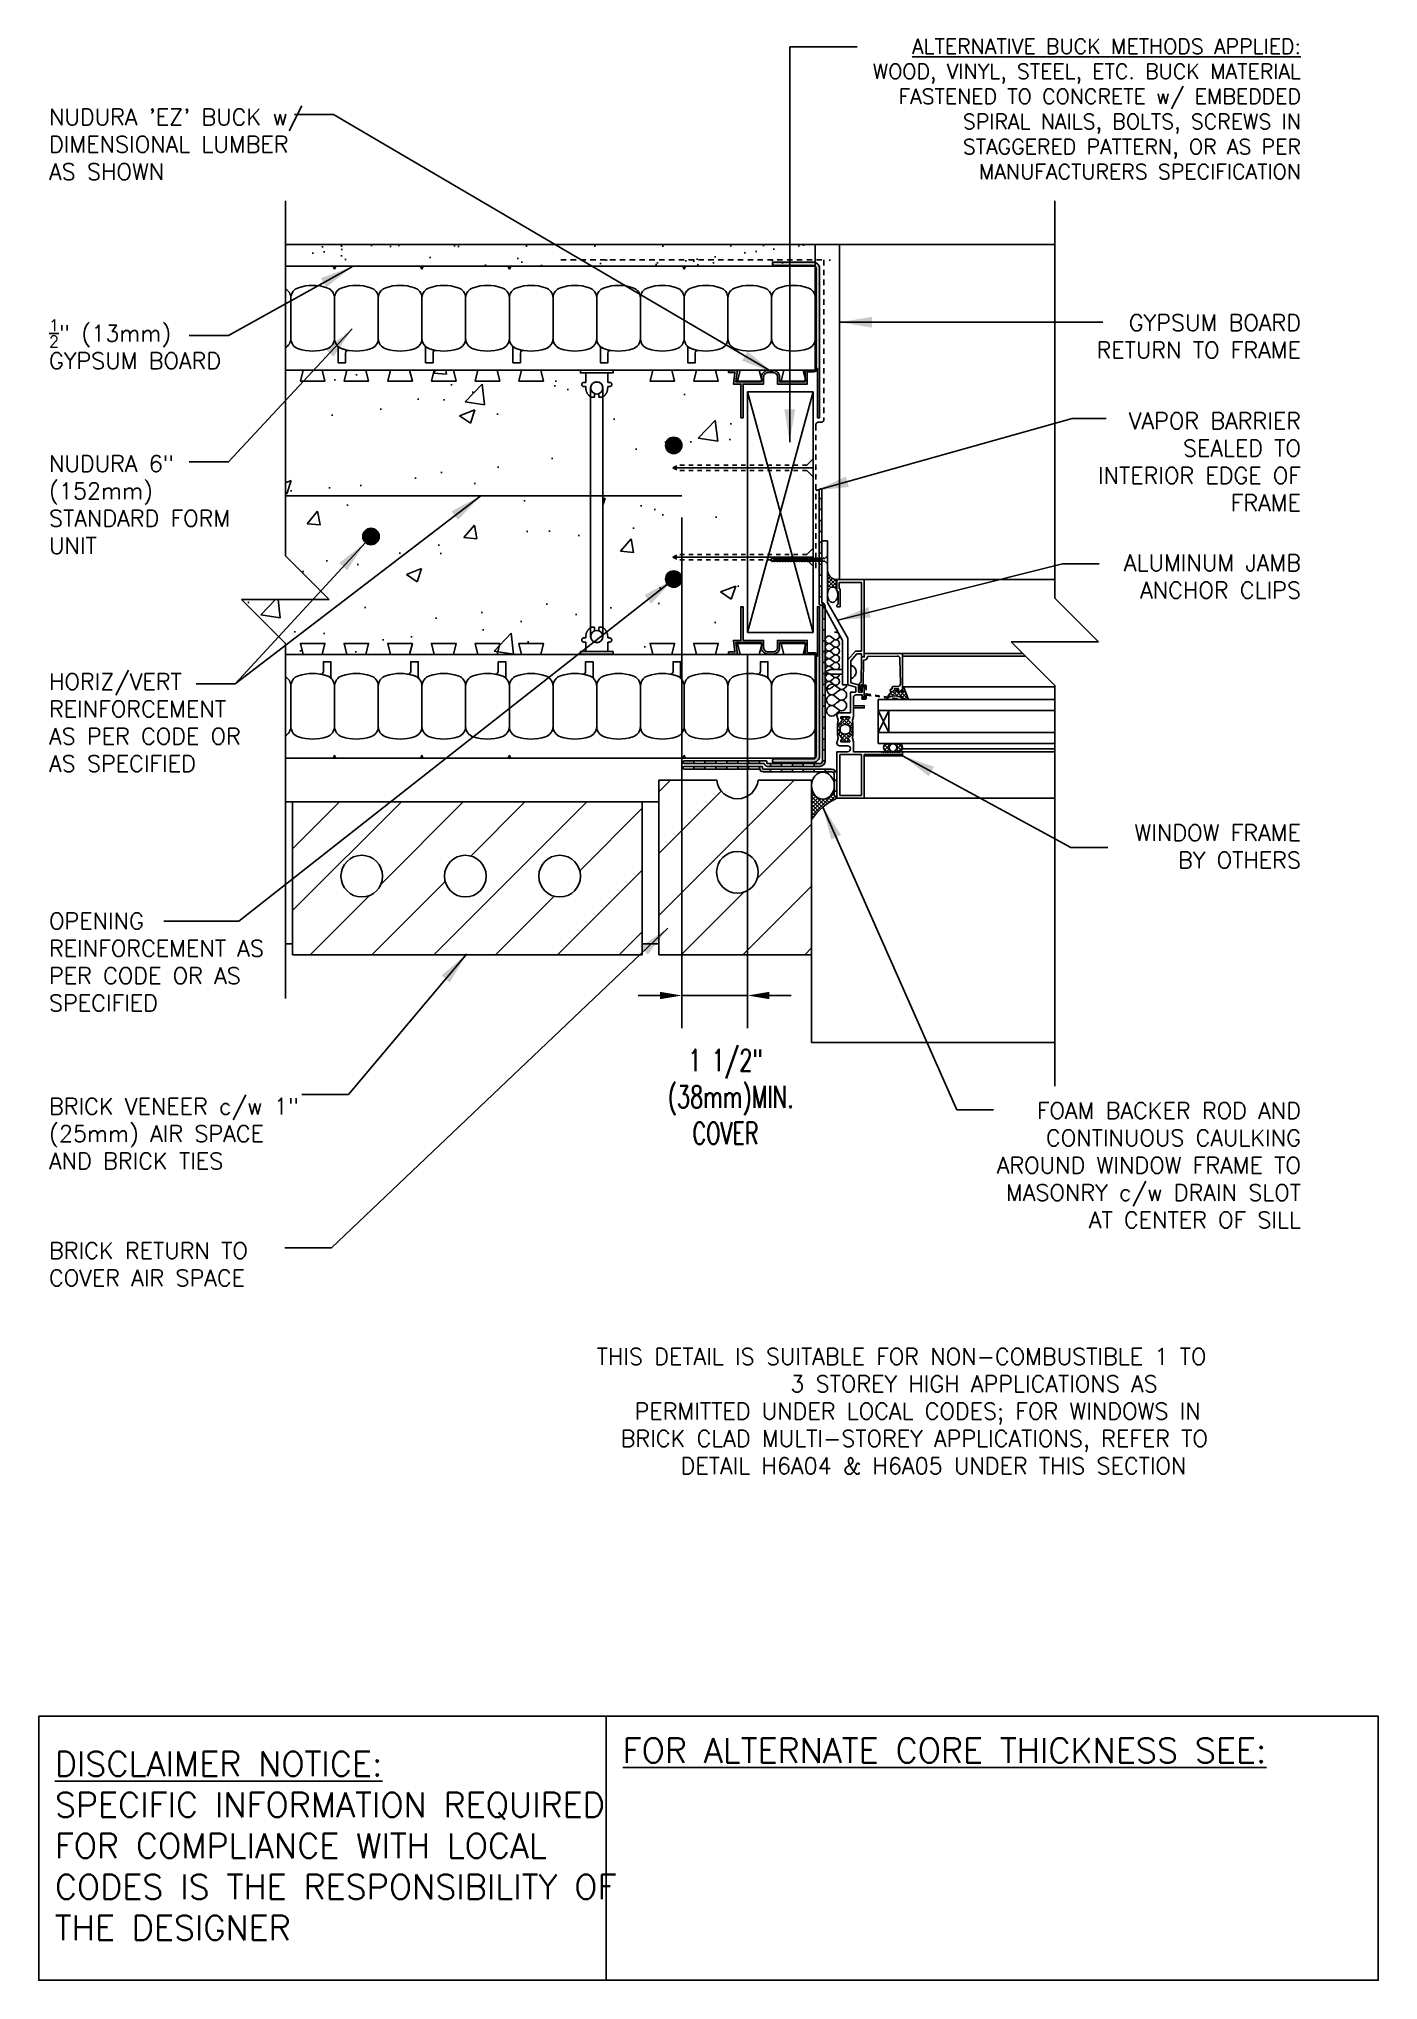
# Model space of a CAD drawing. Header units: inches. Extents: x 2883.8 to 2914.4, y 405.8 to 450.2.
import ezdxf

# ---------------------------------------------------------------- set-up
doc = ezdxf.new("R2010")
doc.units = ezdxf.units.IN
doc.header["$LTSCALE"] = 0.5
doc.header["$MEASUREMENT"] = 0
doc.linetypes.add('DASHED2', pattern=[0.375, 0.25, -0.125])
doc.linetypes.add('HIDDEN2', pattern=[0.1875, 0.125, -0.0625])
doc.layers.get('0').update_dxf_attribs({"linetype": 'CONTINUOUS'})
doc.layers.get('Defpoints').update_dxf_attribs({"linetype": 'CONTINUOUS'})
for name, color, linetype in [('HATCH', 12, 'CONTINUOUS'), ('LINE18', 9, 'CONTINUOUS'), ('line25', 2, 'CONTINUOUS'), ('LINE50', 5, 'CONTINUOUS'), ('LINE65', 3, 'CONTINUOUS'), ('LINE9', 9, 'CONTINUOUS'), ('TEXT', 4, 'CONTINUOUS')]:
    doc.layers.add(name, color=color, linetype=linetype)
doc.styles.add('DIM', font='romans.shx', dxfattribs={"width": 0.7})
doc.styles.get("Standard").update_dxf_attribs({"font": 'romans.shx'})
doc.dimstyles.new('ext_12', dxfattribs={"dimscale": 12, "dimtxt": 0.09375, "dimasz": 0.09375, "dimexe": 0.09375, "dimexo": 0.0625, "dimgap": 0.0625, "dimtad": 1, "dimdec": 1, "dimzin": 3, "dimdsep": 46, "dimlunit": 4, "dimtxsty": 'DIM', "dimcen": 0.09, "dimdle": 0.09375, "dimclrt": 4, "dimadec": 0, "dimazin": 0, "dimtfac": 1, "dimtdec": 1, "dimtmove": 2, "dimatfit": 3, "dimfxl": 0, "dimfrac": 2, "dimtolj": 1, "dimtzin": 0, "dimarcsym": 0})
doc.dimstyles.new('ext_8', dxfattribs={"dimscale": 8, "dimtxt": 0.09375, "dimasz": 0.09375, "dimexe": 0.09375, "dimexo": 0.0625, "dimgap": 0.0625, "dimtad": 1, "dimdec": 6, "dimzin": 3, "dimdsep": 46, "dimlunit": 4, "dimtxsty": 'DIM', "dimcen": 0.09, "dimdle": 0.09375, "dimclrt": 4, "dimadec": 0, "dimazin": 0, "dimtfac": 1, "dimtdec": 6, "dimtmove": 2, "dimatfit": 3, "dimfxl": 0, "dimfrac": 2, "dimtolj": 1, "dimtzin": 0, "dimarcsym": 0})

msp = doc.modelspace()

# ---------------------------------------------------------------- texts
at = {"layer": 'TEXT'}
for s, insert, char_height, width, attachment_point in [('{\\H0.9167x;\\LALTERNATIVE BUCK METHODS APPLIED:\\P\\lWOOD, VINYL, STEEL, ETC. BUCK MATERIAL FASTENED TO CONCRETE w/ EMBEDDED SPIRAL NAILS, BOLTS, SCREWS IN STAGGERED PATTERN, OR AS PER MANUFACTURERS SPECIFICATION}', (2912.6744766, 448.6043733), 0.375, 10.736761537, 6), ("\\A1;NUDURA 'EZ' BUCK w/ DIMENSIONAL LUMBER AS SHOWN", (2884.0310701, 447.7946544), 0.375, 6.520090707, 4), ('\\A1;{\\H0.7x;\\S1/2;}" (13mm) GYPSUM BOARD', (2884.0310701, 443.2228949), 0.375, 4.766563968, 4), ('GYPSUM BOARD RETURN TO FRAME', (2912.6744766, 443.903424), 0.375, 5.518937218, 3), ('VAPOR BARRIER SEALED TO INTERIOR EDGE OF FRAME', (2912.6744766, 441.6594615), 0.375, 5.381265663, 3), ('\\A1;NUDURA 6" (152mm) STANDARD FORM UNIT', (2884.0310701, 439.5563422), 0.375, 5.499418326, 4), ('ALUMINUM JAMB ANCHOR CLIPS', (2912.6744766, 438.411983), 0.375, 4.597189195, 3), ('HORIZ/VERT REINFORCEMENT AS PER CODE OR AS SPECIFIED', (2884.0310701, 434.5708995), 0.375, 5.306727562, 4), (' {\\H0.52083x;WINDOW FRAME BY OTHERS}', (2912.6744766, 432.2378114), 0.72, 4.955387761, 3), ('\\A1;OPENING REINFORCEMENT AS PER CODE OR AS SPECIFIED', (2884.0310701, 429.0951304), 0.375, 5.40625, 4), ('\\A1;BRICK VENEER c/w 1" (25mm) AIR SPACE AND BRICK TIES', (2884.0310701, 425.1689605), 0.375, 6.322094998, 4), ('{\\H0.52083x;FOAM BACKER ROD AND CONTINUOUS CAULKING AROUND WINDOW FRAME TO MASONRY c/w DRAIN SLOT AT CENTER OF SILL} ', (2912.6744766, 425.8840962), 0.72, 7.661659201, 3), ('\\A1;BRICK RETURN TO COVER AIR SPACE', (2884.0310701, 422.1822957), 0.375, 6.322094998, 4), ('{\\W0.612309; }THIS DETAIL IS SUITABLE FOR NON-COMBUSTIBLE 1 TO \\P{\\W8.9252;  }3 STOREY HIGH APPLICATIONS AS\\P{\\W3.99326; }PERMITTED UNDER LOCAL CODES; FOR WINDOWS IN \\P{\\W2.75516; }BRICK CLAD MULTI-STOREY APPLICATIONS, REFER TO \\P{\\W8.08849; }DETAIL H6A04 & H6A05 UNDER THIS SECTION', (2896.4021034, 418.8217314), 0.375, 16.283187405, 4), ('{\\LFOR ALTERNATE CORE THICKNESS SEE:}', (2897.1559447, 411.0636579), 0.5625, 23.332952103, 4), ('{\\LDISCLAIMER NOTICE:}\\PSPECIFIC INFORMATION REQUIRED FOR COMPLIANCE WITH LOCAL CODES IS THE RESPONSIBILITY OF THE DESIGNER', (2884.1639772, 408.8800155), 0.5625, 14.00235015, 4)]:
    msp.add_mtext(s, dxfattribs=dict(at, insert=insert, char_height=char_height, width=width, attachment_point=attachment_point))

# ---------------------------------------------------------------- blocks, each defined once
blk = doc.blocks.new('WEB_6_CENTRE_TOP')
for p, q in [((5.688, 0.141), (0, 0.141)), ((5.688, -0.141), (0, -0.141))]:
    blk.add_line(p, q)
for centre in [(0, 0), (5.688, 0)]:
    blk.add_circle(centre, 0.141)
blk = doc.blocks.new('Connector')
blk.add_point((0.271, 0))
at = {"layer": 'LINE9'}
for p, q in [((0, 0.375), (0, -0.375)), ((0.062, -0.375), (0.062, 0.375)), ((0.281, 0.25), (0.062, 0.25))]:
    blk.add_line(p, q, dxfattribs=at)
for points, weights in [([(0.007, 0.375), (0.004, 0.375), (0, 0.375)], [1, 0.972587069138, 0.950305488115]), ([(0.327, 0.343), (0.308, 0.343), (0.281, 0.317), (0.281, 0.297)], [1, 0.85355339, 0.85355339, 1]), ([(0.328, 0.343), (0.327, 0.343), (0.327, 0.343)], [1, 0.70710678, 1]), ([(0.375, 0.297), (0.375, 0.317), (0.348, 0.343), (0.329, 0.343)], [1, 0.85355339, 0.85355339, 1]), ([(0.406, 0.25), (0.546, 0.25), (0.619, 0.131)], [0.958404415409, 0.794674173519, 0.864651571113]), ([(0.619, 0.052), (0.612, 0.049), (0.604, 0.049)], [0.83615024178, 0.892081430621, 1]), ([(0, -0.375), (0.004, -0.375), (0.007, -0.375)], [0.950305488115, 0.972587069138, 1]), ([(0.281, -0.297), (0.281, -0.317), (0.308, -0.343), (0.327, -0.343)], [1, 0.85355339, 0.85355339, 1]), ([(0.327, -0.343), (0.281, -0.343), (0.281, -0.297)], [1, 0.70710678, 1]), ([(0.329, -0.343), (0.348, -0.343), (0.375, -0.317), (0.375, -0.297)], [1, 0.85355339, 0.85355339, 1]), ([(0.375, -0.297), (0.375, -0.343), (0.329, -0.343)], [1, 0.70710678, 1]), ([(0.619, -0.131), (0.546, -0.25), (0.406, -0.25)], [0.864651574428, 0.794674169686, 0.958404415195]), ([(0.604, -0.049), (0.612, -0.049), (0.619, -0.052)], [1, 0.89208144177, 0.836150253337])]:
    blk.add_rational_spline(points, weights, degree=2, dxfattribs=at)
for points, degree in [([(0, 0.375), (0.002, 0.375), (0.005, 0.375), (0.007, 0.375)], 3), ([(0.007, 0.375), (0.021, 0.375), (0.051, 0.375), (0.062, 0.375), (0.062, 0.375)], 3), ([(0.281, 0.25), (0.281, 0.297)], 1), ([(0.327, 0.343), (0.327, 0.343), (0.328, 0.343), (0.328, 0.343)], 3), ([(0.328, 0.343), (0.329, 0.343), (0.329, 0.343), (0.329, 0.343)], 3), ([(0.375, 0.25), (0.375, 0.297)], 1), ([(0.406, 0.25), (0.375, 0.25)], 1), ([(0.604, 0.049), (0.532, 0.049)], 1), ([(0.604, 0.049), (0.609, 0.049), (0.614, 0.05), (0.619, 0.052)], 3), ([(0.619, 0.131), (0.619, 0.052)], 1), ([(0.007, -0.375), (0.005, -0.375), (0.002, -0.375), (0, -0.375)], 3), ([(0.062, -0.375), (0.062, -0.375), (0.051, -0.375), (0.021, -0.375), (0.007, -0.375)], 3), ([(0.062, -0.25), (0.281, -0.25)], 1), ([(0.281, -0.297), (0.281, -0.25)], 1), ([(0.281, -0.25), (0.281, -0.297)], 1), ([(0.328, -0.343), (0.328, -0.343), (0.327, -0.343), (0.327, -0.343)], 3), ([(0.329, -0.343), (0.329, -0.343), (0.329, -0.343), (0.328, -0.343)], 3), ([(0.375, -0.25), (0.375, -0.297)], 1), ([(0.375, -0.297), (0.375, -0.25)], 1), ([(0.406, -0.25), (0.375, -0.25)], 1), ([(0.532, -0.049), (0.604, -0.049)], 1), ([(0.604, -0.049), (0.58, -0.049), (0.556, -0.049), (0.532, -0.049)], 3), ([(0.619, -0.052), (0.614, -0.05), (0.609, -0.049), (0.604, -0.049)], 3), ([(0.619, -0.052), (0.619, -0.131)], 1)]:
    blk.add_open_spline(points, degree=degree, dxfattribs=at)
for points, weights, knots in [([(0.062, 0.375), (0.062, 0.375), (0.046, 0.375), (0.03, 0.375), (0.007, 0.375)], [0.868718858569, 0.861102746415, 1, 0.861102734288, 0.868718859898], [0, 0, 0, 0.5, 0.5, 1, 1, 1]), ([(0.532, 0.049), (0.472, 0.203), (0.333, 0.113), (0.157, 0), (0.333, -0.113), (0.472, -0.203), (0.532, -0.049)], [0.899508922286, 0.599718215298, 1, 0.54226024, 1, 0.599718224335, 0.899508908749], [0, 0, 0, 0.318112, 0.318112, 0.681888, 0.681888, 1, 1, 1]), ([(0.007, -0.375), (0.03, -0.375), (0.046, -0.375), (0.062, -0.375), (0.062, -0.375)], [0.868718859319, 0.861102739573, 1, 0.861102742958, 0.868718858948], [0, 0, 0, 0.5, 0.5, 1, 1, 1])]:
    blk.add_rational_spline(points, weights, degree=2, knots=knots, dxfattribs=at)
for points in [[(0.406, 0.25), (0.406, 0.25), (0.406, 0.25), (0.406, 0.25), (0.406, 0.25), (0.406, 0.25), (0.406, 0.25)], [(0.406, 0.25), (0.406, 0.25), (0.406, 0.25), (0.406, 0.25), (0.406, 0.25), (0.406, 0.25), (0.406, 0.25)], [(0.406, 0.25), (0.406, 0.25), (0.406, 0.25), (0.406, 0.25), (0.406, 0.25), (0.406, 0.25), (0.406, 0.25)], [(0.406, 0.25), (0.406, 0.25), (0.406, 0.25), (0.406, 0.25), (0.406, 0.25), (0.406, 0.25), (0.406, 0.25)], [(0.406, 0.25), (0.406, 0.25), (0.406, 0.25), (0.406, 0.25), (0.406, 0.25), (0.406, 0.25), (0.406, 0.25)], [(0.406, 0.25), (0.406, 0.25), (0.406, 0.25), (0.406, 0.25), (0.406, 0.25), (0.406, 0.25), (0.406, 0.25)], [(0.406, 0.25), (0.406, 0.25), (0.406, 0.25), (0.406, 0.25), (0.406, 0.25), (0.406, 0.25), (0.406, 0.25)], [(0.406, 0.25), (0.406, 0.25), (0.406, 0.25), (0.406, 0.25), (0.406, 0.25), (0.406, 0.25), (0.406, 0.25)], [(0.406, 0.25), (0.406, 0.25), (0.406, 0.25), (0.406, 0.25), (0.406, 0.25), (0.406, 0.25), (0.406, 0.25)], [(0.406, 0.25), (0.406, 0.25), (0.406, 0.25), (0.406, 0.25), (0.406, 0.25), (0.406, 0.25), (0.406, 0.25)], [(0.406, 0.25), (0.406, 0.25), (0.406, 0.25), (0.406, 0.25), (0.406, 0.25), (0.406, 0.25), (0.406, 0.25)], [(0.406, 0.25), (0.406, 0.25), (0.406, 0.25), (0.406, 0.25), (0.406, 0.25), (0.406, 0.25), (0.406, 0.25)], [(0.406, 0.25), (0.406, 0.25), (0.406, 0.25), (0.406, 0.25), (0.406, 0.25), (0.406, 0.25), (0.406, 0.25)], [(0.406, 0.25), (0.406, 0.25), (0.406, 0.25), (0.406, 0.25), (0.406, 0.25), (0.406, 0.25), (0.406, 0.25)], [(0.406, 0.25), (0.406, 0.25), (0.406, 0.25), (0.406, 0.25), (0.406, 0.25), (0.406, 0.25), (0.406, 0.25)], [(0.406, 0.25), (0.406, 0.25), (0.406, 0.25), (0.406, 0.25), (0.406, 0.25), (0.406, 0.25), (0.406, 0.25)], [(0.406, 0.25), (0.406, 0.25), (0.406, 0.25), (0.406, 0.25), (0.406, 0.25), (0.406, 0.25), (0.406, 0.25)], [(0.406, 0.25), (0.406, 0.25), (0.406, 0.25), (0.406, 0.25), (0.406, 0.25), (0.406, 0.25), (0.406, 0.25)], [(0.406, 0.25), (0.406, 0.25), (0.406, 0.25), (0.406, 0.25), (0.406, 0.25), (0.406, 0.25), (0.406, 0.25)], [(0.406, 0.25), (0.406, 0.25), (0.406, 0.25), (0.406, 0.25), (0.406, 0.25), (0.406, 0.25), (0.406, 0.25)], [(0.406, 0.25), (0.406, 0.25), (0.406, 0.25), (0.406, 0.25), (0.406, 0.25), (0.406, 0.25), (0.406, 0.25)], [(0.406, 0.25), (0.406, 0.25), (0.406, 0.25), (0.406, 0.25), (0.406, 0.25), (0.406, 0.25), (0.406, 0.25)], [(0.406, 0.25), (0.406, 0.25), (0.406, 0.25), (0.406, 0.25), (0.406, 0.25), (0.406, 0.25), (0.406, 0.25)], [(0.406, 0.25), (0.406, 0.25), (0.406, 0.25), (0.406, 0.25), (0.406, 0.25), (0.406, 0.25), (0.406, 0.25)], [(0.532, 0.049), (0.532, 0.049), (0.532, 0.049), (0.532, 0.049), (0.532, 0.049), (0.532, 0.049), (0.532, 0.049)], [(0.532, 0.049), (0.532, 0.049), (0.532, 0.049), (0.532, 0.049), (0.532, 0.049), (0.532, 0.049), (0.532, 0.049)], [(0.532, 0.049), (0.532, 0.049), (0.532, 0.049), (0.532, 0.049), (0.532, 0.049), (0.532, 0.049), (0.532, 0.049)], [(0.532, 0.049), (0.532, 0.049), (0.532, 0.049), (0.532, 0.049), (0.532, 0.049), (0.532, 0.049), (0.532, 0.049)], [(0.532, 0.049), (0.532, 0.049), (0.532, 0.049), (0.532, 0.049), (0.532, 0.049), (0.532, 0.049), (0.532, 0.049)], [(0.532, 0.049), (0.532, 0.049), (0.532, 0.049), (0.532, 0.049), (0.532, 0.049), (0.532, 0.049), (0.532, 0.049)], [(0.532, 0.049), (0.532, 0.049), (0.532, 0.049), (0.532, 0.049), (0.532, 0.049), (0.532, 0.049), (0.532, 0.049)], [(0.532, 0.049), (0.532, 0.049), (0.532, 0.049), (0.532, 0.049), (0.532, 0.049), (0.532, 0.049), (0.532, 0.049)], [(0.532, 0.049), (0.532, 0.049), (0.532, 0.049), (0.532, 0.049), (0.532, 0.049), (0.532, 0.049), (0.532, 0.049)], [(0.532, 0.049), (0.532, 0.049), (0.532, 0.049), (0.532, 0.049), (0.532, 0.049), (0.532, 0.049), (0.532, 0.049)], [(0.604, 0.049), (0.604, 0.049), (0.604, 0.049), (0.604, 0.049), (0.604, 0.049), (0.604, 0.049), (0.604, 0.049)], [(0.604, 0.049), (0.604, 0.049), (0.604, 0.049), (0.604, 0.049), (0.604, 0.049), (0.604, 0.049), (0.604, 0.049)], [(0.604, 0.049), (0.604, 0.049), (0.604, 0.049), (0.604, 0.049), (0.604, 0.049), (0.604, 0.049), (0.604, 0.049)], [(0.604, 0.049), (0.604, 0.049), (0.604, 0.049), (0.604, 0.049), (0.604, 0.049), (0.604, 0.049), (0.604, 0.049)], [(0.619, 0.131), (0.619, 0.131), (0.619, 0.131), (0.619, 0.131), (0.619, 0.131), (0.619, 0.131), (0.619, 0.131)], [(0.619, 0.131), (0.619, 0.131), (0.619, 0.131), (0.619, 0.131), (0.619, 0.131), (0.619, 0.131), (0.619, 0.131)], [(0.619, 0.131), (0.619, 0.131), (0.619, 0.131), (0.619, 0.131), (0.619, 0.131), (0.619, 0.131), (0.619, 0.131)], [(0.619, 0.131), (0.619, 0.131), (0.619, 0.131), (0.619, 0.131), (0.619, 0.131), (0.619, 0.131), (0.619, 0.131)], [(0.406, -0.25), (0.406, -0.25), (0.406, -0.25), (0.406, -0.25), (0.406, -0.25), (0.406, -0.25), (0.406, -0.25)], [(0.406, -0.25), (0.406, -0.25), (0.406, -0.25), (0.406, -0.25), (0.406, -0.25), (0.406, -0.25), (0.406, -0.25)], [(0.406, -0.25), (0.406, -0.25), (0.406, -0.25), (0.406, -0.25), (0.406, -0.25), (0.406, -0.25), (0.406, -0.25)], [(0.406, -0.25), (0.406, -0.25), (0.406, -0.25), (0.406, -0.25), (0.406, -0.25), (0.406, -0.25), (0.406, -0.25)], [(0.406, -0.25), (0.406, -0.25), (0.406, -0.25), (0.406, -0.25), (0.406, -0.25), (0.406, -0.25), (0.406, -0.25)], [(0.406, -0.25), (0.406, -0.25), (0.406, -0.25), (0.406, -0.25), (0.406, -0.25), (0.406, -0.25), (0.406, -0.25)], [(0.406, -0.25), (0.406, -0.25), (0.406, -0.25), (0.406, -0.25), (0.406, -0.25), (0.406, -0.25), (0.406, -0.25)], [(0.406, -0.25), (0.406, -0.25), (0.406, -0.25), (0.406, -0.25), (0.406, -0.25), (0.406, -0.25), (0.406, -0.25)], [(0.406, -0.25), (0.406, -0.25), (0.406, -0.25), (0.406, -0.25), (0.406, -0.25), (0.406, -0.25), (0.406, -0.25)], [(0.406, -0.25), (0.406, -0.25), (0.406, -0.25), (0.406, -0.25), (0.406, -0.25), (0.406, -0.25), (0.406, -0.25)], [(0.406, -0.25), (0.406, -0.25), (0.406, -0.25), (0.406, -0.25), (0.406, -0.25), (0.406, -0.25), (0.406, -0.25)], [(0.532, -0.049), (0.532, -0.049), (0.532, -0.049), (0.532, -0.049), (0.532, -0.049), (0.532, -0.049), (0.532, -0.049)], [(0.532, -0.049), (0.532, -0.049), (0.532, -0.049), (0.532, -0.049), (0.532, -0.049), (0.532, -0.049), (0.532, -0.049)], [(0.532, -0.049), (0.532, -0.049), (0.532, -0.049), (0.532, -0.049), (0.532, -0.049), (0.532, -0.049), (0.532, -0.049)], [(0.532, -0.049), (0.532, -0.049), (0.532, -0.049), (0.532, -0.049), (0.532, -0.049), (0.532, -0.049), (0.532, -0.049)], [(0.604, -0.049), (0.604, -0.049), (0.604, -0.049), (0.604, -0.049), (0.604, -0.049), (0.604, -0.049), (0.604, -0.049)], [(0.604, -0.049), (0.604, -0.049), (0.604, -0.049), (0.604, -0.049), (0.604, -0.049), (0.604, -0.049), (0.604, -0.049)], [(0.604, -0.049), (0.604, -0.049), (0.604, -0.049), (0.604, -0.049), (0.604, -0.049), (0.604, -0.049), (0.604, -0.049)], [(0.604, -0.049), (0.604, -0.049), (0.604, -0.049), (0.604, -0.049), (0.604, -0.049), (0.604, -0.049), (0.604, -0.049)], [(0.604, -0.049), (0.604, -0.049), (0.604, -0.049), (0.604, -0.049), (0.604, -0.049), (0.604, -0.049), (0.604, -0.049)], [(0.604, -0.049), (0.604, -0.049), (0.604, -0.049), (0.604, -0.049), (0.604, -0.049), (0.604, -0.049), (0.604, -0.049)], [(0.604, -0.049), (0.604, -0.049), (0.604, -0.049), (0.604, -0.049), (0.604, -0.049), (0.604, -0.049), (0.604, -0.049)], [(0.604, -0.049), (0.604, -0.049), (0.604, -0.049), (0.604, -0.049), (0.604, -0.049), (0.604, -0.049), (0.604, -0.049)], [(0.619, -0.131), (0.619, -0.131), (0.619, -0.131), (0.619, -0.131), (0.619, -0.131), (0.619, -0.131), (0.619, -0.131)], [(0.619, -0.131), (0.619, -0.131), (0.619, -0.131), (0.619, -0.131), (0.619, -0.131), (0.619, -0.131), (0.619, -0.131)], [(0.619, -0.131), (0.619, -0.131), (0.619, -0.131), (0.619, -0.131), (0.619, -0.131), (0.619, -0.131), (0.619, -0.131)], [(0.619, -0.131), (0.619, -0.131), (0.619, -0.131), (0.619, -0.131), (0.619, -0.131), (0.619, -0.131), (0.619, -0.131)]]:
    blk.add_open_spline(points, degree=3, knots=[0, 0, 0, 0, 1, 1, 1, 1, 1, 1, 1], dxfattribs=at)
blk = doc.blocks.new('Easy-Buck')
at = {"layer": 'LINE9'}
blk.add_hatch(color=256, dxfattribs=at).paths.add_polyline_path([(-0.958, -2.402), (-0.958, -2.452), (-0.908, -2.467), (-0.028, -2.467, 0.414214), (0.122, -2.317), (0.122, 1.093), (0.072, 1.093), (0.072, -0.038, 0.414214), (-0.008, 0.043), (-0.158, 0.043), (-0.158, 0.323), (-0.842, 0.323), (-0.842, 0.162, -0.414214), (-0.942, 0.062), (-1.058, 0.062, -0.414214), (-1.158, 0.162), (-1.158, 0.323), (-1.628, 0.323), (-1.628, 1.093), (-1.678, 1.093), (-1.678, 0.323), (-1.85, 0.323), (-1.815, 0.062), (-1.958, 0.062), (-1.958, 0.012), (-1.758, 0.012), (-1.792, 0.273), (-1.208, 0.273), (-1.208, 0.162, 0.414214), (-1.058, 0.012), (-0.942, 0.012, 0.414214), (-0.792, 0.162), (-0.792, 0.273), (-0.208, 0.273), (-0.208, 0.053, 0.184483), (-0.192, 0.012), (-0.008, 0.012, -0.414214), (0.042, -0.038), (0.042, -2.317, -0.414214), (-0.028, -2.388), (-0.908, -2.388)])
blk.add_lwpolyline([(-0.958, -2.402), (-0.958, -2.452), (-0.908, -2.467), (-0.028, -2.467, 0.414214), (0.122, -2.317), (0.122, 1.093), (0.072, 1.093), (0.072, -0.038, 0.414214), (-0.008, 0.043), (-0.148, 0.043, -0.414214), (-0.158, 0.053), (-0.158, 0.323), (-0.842, 0.323), (-0.842, 0.162, -0.414214), (-0.942, 0.062), (-1.058, 0.062, -0.414214), (-1.158, 0.162), (-1.158, 0.323), (-1.628, 0.323), (-1.628, 1.093), (-1.678, 1.093), (-1.678, 0.323), (-1.85, 0.323), (-1.815, 0.062), (-1.958, 0.062), (-1.958, 0.012), (-1.758, 0.012), (-1.792, 0.273), (-1.208, 0.273), (-1.208, 0.162, 0.414214), (-1.058, 0.012), (-0.942, 0.012, 0.414214), (-0.792, 0.162), (-0.792, 0.273), (-0.208, 0.273), (-0.208, 0.053, 0.184483), (-0.192, 0.012), (-0.008, 0.012, -0.414214), (0.042, -0.038), (0.042, -2.317, -0.414214), (-0.028, -2.388), (-0.908, -2.388)], format="xyb", close=True, dxfattribs=at)
blk = doc.blocks.new('*D9')
at = {"layer": 'Defpoints', "color": 0}
for p in [(2898.51, 439.759), (2900.01, 436.632), (2900.01, 428.329)]:
    blk.add_point(p, dxfattribs=at)
at = {"layer": 'TEXT', "color": 0, "lineweight": -2}
for p, q in [((2898.51, 439.259), (2898.51, 427.579)), ((2900.01, 436.132), (2900.01, 427.579)), ((2898.01, 428.329), (2897.51, 428.329)), ((2898.51, 428.329), (2900.01, 428.329)), ((2900.51, 428.329), (2901.01, 428.329))]:
    blk.add_line(p, q, dxfattribs=at)
at = {"layer": 'TEXT', "color": 0}
for points in [[(2898.01, 428.412), (2898.01, 428.245), (2898.51, 428.329)], [(2900.51, 428.412), (2900.51, 428.245), (2900.01, 428.329)]]:
    blk.add_solid(points, dxfattribs=at)
at = {"layer": 'TEXT', "color": 4, "insert": (2899.508, 426.012), "char_height": 0.5, "attachment_point": 5, "style": 'DIM'}
blk.add_mtext('\\A1;1 1/2" \\P (38mm)MIN. \\PCOVER', dxfattribs=at)

# ---------------------------------------------------------------- dimensions: what is measured, and where the dimension line sits
at = {"layer": 'TEXT'}
dim = msp.add_linear_dim(base=(2900.0103285, 428.3286745), p1=(2898.5103285, 439.7588442), p2=(2900.0103285, 436.6315058), text='<> \\P (38mm)MIN. \\PCOVER', dimstyle='ext_8', override={"dimtxt": 0.0625, "dimasz": 0.0625}, dxfattribs=at)
dim.commit()
dim.dimension.update_dxf_attribs({"geometry": '*D9', "text_midpoint": (2899.5076647, 426.0117751), "dimtype": 160})

# ---------------------------------------------------------------- hatches: boundary and pattern name
at = {"layer": 'HATCH'}
h = msp.add_hatch(dxfattribs=at)
h.set_pattern_fill('AR-SAND', color=256, scale=0.5, style=0)
h.set_pattern_definition([(37.5, (-2.1272, -14.42985), (-0.03149668, 0.96341188), [0, -0.76, 0, -0.85, 0, -0.8125]), (7.5, (-2.1272, -14.4298), (0.88488835, 1.41107303), [0, -0.41, 0, -0.685, 0, -0.2625]), (327.5, (-2.7422, -14.42985), (1.55707093, 0.00282953), [0, -0.25, 0, -0.9, 0, -1.175]), (317.5, (-2.7422, -14.4298), (1.5030633, 0.4388378), [0, -0.125, 0, -0.59, 0, -0.675])])
h.paths.add_polyline_path([(2891.3512501, 445.5065058), (2891.3512501, 445.0065058), (2900.562364, 445.0065058), (2902.0673073, 445.0065058), (2902.0673073, 445.5065058)])
h.paths.add_polyline_path([(2889.4373201, 445.5065058), (2889.4373201, 445.0065058), (2891.3512501, 445.0065058), (2891.3512501, 445.5065058)])
h = msp.add_hatch(dxfattribs=at)
h.set_pattern_fill('AR-CONC', color=256, scale=0.5)
h.set_pattern_definition([(50, (0, 0), (3.586301, -0.3137607), [0.375, -4.125]), (355, (0, 0), (-0.6937567, 3.7609607), [0.3, -3.3]), (100.45144, (0.299, -0.026), (2.8925442, 3.4472), [0.318701, -3.5057106]), (46.1842, (0, 1), (5.3362067, -0.8275964), [0.5625, -6.1875]), (96.63564, (0.4447, 0.931), (4.67331, 4.870593), [0.478052, -5.258569]), (351.18416, (0, 1), (4.67331, 4.870593), [0.45, -4.95]), (21, (0.5, 0.75), (2.9845353, -2.0130945), [0.375, -4.125]), (326, (0.5, 0.75), (1.2165767, 3.62575), [0.3, -3.3]), (71.45144, (0.7487, 0.5822), (4.201112, 1.6126558), [0.318701, -3.5057106]), (37.5, (0, 0), (0.0607993, 1.66446927), [0, -3.26, 0, -3.35, 0, -3.3125]), (7.5, (0, 0), (1.3153477, 1.9720586), [0, -1.91, 0, -3.185, 0, -1.2625]), (327.5, (-1.115, 0), (2.6691122, -0.11277436), [0, -1.25, 0, -3.9, 0, -5.175]), (317.5, (-1.615, 0), (2.9159308, 0.500525), [0, -1.625, 0, -2.59, 0, -3.675])])
h.paths.add_polyline_path([(2896.9373632, 442.6315384), (2900.0103285, 442.6315384), (2900.0103285, 436.1315058), (2896.9373632, 436.1315058), (2896.7029443, 436.7442224), (2896.7029443, 442.0188595)])
h.paths.add_polyline_path([(2889.4373201, 442.6315058), (2896.1873648, 442.6315058), (2896.4216943, 442.0189204), (2896.4216943, 436.7441616), (2896.1873648, 436.1315435), (2889.4373201, 436.1315435), (2889.4373201, 436.3819136), (2888.4373201, 437.3819136), (2890.4373201, 437.3819136), (2889.4373201, 438.3819136)])
h = msp.add_hatch(color=7, dxfattribs=at)
h.dxf.hatch_style = 1
h.paths.add_polyline_path([(2898.7872327, 433.6940058), (2898.562364, 433.6940058, 0.8607801815), (2898.562364, 433.6315058), (2898.7872327, 433.6315058)])
h.paths.add_polyline_path([(2899.0372327, 433.5690058), (2898.7872327, 433.5690058), (2898.7872327, 433.5065058), (2899.0372327, 433.5065058)])
h.paths.add_polyline_path([(2899.2872327, 433.6940058), (2899.0372327, 433.6940058), (2899.0372327, 433.6315058), (2899.2872327, 433.6315058)])
h.paths.add_polyline_path([(2899.5372327, 433.5690058), (2899.2872327, 433.5690058), (2899.2872327, 433.5065058), (2899.5372327, 433.5065058)])
h.paths.add_polyline_path([(2899.7872327, 433.6940058), (2899.5372327, 433.6940058), (2899.5372327, 433.6315058), (2899.7872327, 433.6315058)])
h.paths.add_polyline_path([(2900.0372327, 433.5690058), (2899.7872327, 433.5690058), (2899.7872327, 433.5065058), (2900.0372327, 433.5065058)])
h.paths.add_polyline_path([(2900.2872327, 433.6940058), (2900.0372327, 433.6940058), (2900.0372327, 433.6315058), (2900.2872327, 433.6315058)])
h.paths.add_polyline_path([(2900.5372327, 433.5065058), (2900.3694956, 433.5065058, -0.4142135624), (2900.3538706, 433.5221308), (2900.3538706, 433.5533808, 0.4142135624), (2900.3382456, 433.5690058), (2900.2872327, 433.5690058), (2900.2872327, 433.5065058), (2900.2929491, 433.5065058, 0.3563939587), (2900.3694956, 433.4440058), (2900.5372327, 433.4440058)])
h.paths.add_polyline_path([(2900.7872327, 433.6315058), (2900.5372327, 433.6315058), (2900.5372327, 433.5690058), (2900.7872327, 433.5690058)])
h.paths.add_polyline_path([(2901.0372327, 433.5065058), (2900.7872327, 433.5065058), (2900.7872327, 433.4440058), (2901.0372327, 433.4440058)])
h.paths.add_polyline_path([(2901.2872327, 433.6315058), (2901.0372327, 433.6315058), (2901.0372327, 433.5690058), (2901.2872327, 433.5690058)])
h.paths.add_polyline_path([(2901.5372327, 433.5065058), (2901.2872327, 433.5065058), (2901.2872327, 433.4440058), (2901.5372327, 433.4440058)])
h.paths.add_polyline_path([(2902.0223532, 433.4698942, 0.1989123674), (2901.9339648, 433.5065058), (2901.7872327, 433.5065058), (2901.7872327, 433.4440058), (2901.9339648, 433.4440058, -0.1989123674), (2901.978159, 433.4257)])
h.paths.add_polyline_path([(2902.0589648, 433.2531896), (2901.9964648, 433.2531896), (2901.9964648, 433.0031896), (2902.0589648, 433.0031896)])
h.paths.add_polyline_path([(2901.7896877, 433.6940058), (2901.7271877, 433.6940058, -0.4142135624), (2901.6646877, 433.6315058), (2901.5372327, 433.6315058), (2901.5372327, 433.5690058), (2901.6646877, 433.5690058, 0.4142135624)])
h.paths.add_polyline_path([(2901.7896877, 434.1940058), (2901.7271877, 434.1940058), (2901.7271877, 433.9440058), (2901.7896877, 433.9440058)])
h.paths.add_polyline_path([(2901.7896877, 434.6940058), (2901.7271877, 434.6940058), (2901.7271877, 434.4440058), (2901.7896877, 434.4440058)])
h.paths.add_polyline_path([(2901.7896877, 435.1940058), (2901.7271877, 435.1940058), (2901.7271877, 434.9440058), (2901.7896877, 434.9440058)])
h.paths.add_polyline_path([(2901.7896877, 435.6940058), (2901.7271877, 435.6940058), (2901.7271877, 435.4440058), (2901.7896877, 435.4440058)])
h.paths.add_polyline_path([(2901.7896877, 436.1940058), (2901.7271877, 436.1940058), (2901.7271877, 435.9440058), (2901.7896877, 435.9440058)])
h.paths.add_polyline_path([(2901.7896877, 436.6940058), (2901.7271877, 436.6940058), (2901.7271877, 436.4440058), (2901.7896877, 436.4440058)])
h.paths.add_polyline_path([(2901.7896877, 437.181456), (2901.7828861, 437.1940058), (2901.7271877, 437.1940058), (2901.7271877, 436.9440058), (2901.7896877, 436.9440058)])
h.paths.add_polyline_path([(2901.7152148, 437.6940058), (2901.6527148, 437.6940058), (2901.6527148, 437.4440058), (2901.7152148, 437.4440058)])
h.paths.add_polyline_path([(2901.7152148, 438.1940058), (2901.6527148, 438.1940058), (2901.6527148, 437.9440058), (2901.7152148, 437.9440058)])
h.paths.add_polyline_path([(2901.7152148, 438.6940058), (2901.6527148, 438.6940058), (2901.6527148, 438.4440058), (2901.7152148, 438.4440058)])
h.paths.add_polyline_path([(2901.7152148, 439.1940058), (2901.6527148, 439.1940058), (2901.6527148, 438.9440058), (2901.7152148, 438.9440058)])
h.paths.add_polyline_path([(2901.7152148, 439.6940058), (2901.6527148, 439.6940058), (2901.6527148, 439.4440058), (2901.7152148, 439.4440058)])
h = msp.add_hatch(dxfattribs=at)
h.set_pattern_fill('ANSI37', color=256, scale=0.5, angle=90, style=0)
edge = h.paths.add_edge_path()
edge.add_arc((2902.0640565, 438.0637899), 0.2241743, 183.12184608, 268.66066598, ccw=False)
edge.add_line((2901.8402148, 438.0515815), (2901.8402148, 437.4959155))
edge.add_ellipse((2901.958911, 437.4959155), major_axis=(0, 0.1754127), ratio=0.6766675297, start_angle=-777.31939609, end_angle=-630, ccw=False)
edge.add_line((2902.0588167, 437.5906305), (2902.0588167, 437.8396769))
h = msp.add_hatch(dxfattribs=at)
h.set_pattern_fill('ANSI37', color=256, scale=0.5, angle=90, style=0)
h.set_pattern_definition([(135, (3423.67642, -2286.548326), (-0.0441941738, -0.0441941738), []), (225, (3423.67642, -2286.548326), (0.0441941738, -0.0441941738), [])])
h.paths.add_polyline_path([(2903.2178516, 434.0947467), (2903.4647818, 434.0947467, -0.9731191936), (2903.4699578, 433.9048179), (2903.2179048, 433.9046769, -1.0002797932)])
h.paths.add_polyline_path([(2903.3413167, 433.9121769, 1), (2903.3413167, 434.0872467, 1)], flags=16)
h.paths.add_polyline_path([(2903.5592841, 435.2655763), (2903.5592841, 435.3904702, -0.3927408575), (2903.5850059, 435.3710056), (2903.6959836, 435.0947467), (2903.5914137, 435.0947467, 0.3145636001), (2903.2481354, 435.1486194), (2903.2216232, 435.1526549), (2903.2216232, 435.1791241, -0.1494430698), (2903.340687, 435.2816094), (2903.3412841, 435.2816094, 0.1929134894), (2903.3620015, 435.2899117, -0.0892264714), (2903.4560545, 435.3042103), (2903.4593837, 435.2853295, 0.3152987889), (2903.4619794, 435.2827338)])
h.paths.add_polyline_path([(2902.180428, 434.6278344, 0.7725978076), (2902.1657476, 434.6528773, -0.343148792), (2902.1543716, 434.6575014), (2902.1450366, 434.67367, -0.1316524976), (2902.1439648, 434.67767), (2902.1439648, 434.6965264, -0.4142135624), (2902.1519648, 434.7045264), (2902.3409648, 434.7045264, -0.4142135624), (2902.3489648, 434.6965264), (2902.3489648, 434.67767, -0.1316524976), (2902.3478931, 434.67367), (2902.3385581, 434.6575014, -0.343148792), (2902.3271821, 434.6528773, 0.7725978076), (2902.3125017, 434.6278344), (2902.4199045, 434.5204317), (2902.4199045, 434.313922), (2902.3125017, 434.2065193, 0.7725978076), (2902.3271821, 434.1814765, -0.343148792), (2902.3385581, 434.1768523), (2902.3478931, 434.1606837, -0.1316524976), (2902.3489648, 434.1566837), (2902.3489648, 434.1378273, -0.4142135624), (2902.3409648, 434.1298273), (2902.1519648, 434.1298273, -0.4142135624), (2902.1439648, 434.1378273), (2902.1439648, 434.1566837, -0.1316524976), (2902.1450366, 434.1606837), (2902.1543716, 434.1768523, -0.343148792), (2902.1657476, 434.1814765, 0.7725978076), (2902.180428, 434.2065193), (2902.0730252, 434.313922), (2902.0730252, 434.5204317)])
h.paths.add_polyline_path([(2902.3614648, 434.4448382), (2902.3614648, 434.389666, -0.3238484293), (2902.320227, 434.3326749, -0.3265016201), (2902.1727027, 434.3326749, -0.3238484398), (2902.1314648, 434.389666), (2902.1314648, 434.4448382, -0.3238484345), (2902.1727027, 434.5018292, -0.3265016201), (2902.320227, 434.5018292, -0.3238484345)], flags=16)
h = msp.add_hatch(dxfattribs=at)
h.set_pattern_fill('ANSI31', color=256, scale=8, style=0)
h.set_pattern_definition([(45, (-8.3877, -15.4761), (-0.70710678, 0.70710678), [])])
edge = h.paths.add_edge_path()
edge.add_arc((2891.1860323, 431.0585424), 0.4765505, 0, 360)
edge = h.paths.add_edge_path()
edge.add_arc((2893.5551416, 431.0585424), 0.4765505, 0, 360)
edge = h.paths.add_edge_path()
edge.add_arc((2895.7151056, 431.0585424), 0.4765505, 0, 360)
h.paths.add_polyline_path([(2897.6044344, 432.7569136), (2889.6044344, 432.7569136), (2889.6044344, 429.2569136), (2897.6044344, 429.2569136)])
edge = h.paths.add_edge_path()
edge.add_arc((2899.7810632, 431.1462424), 0.4765505, 0, 360)
edge = h.paths.add_edge_path()
edge.add_arc((2899.7810632, 433.3062064), 0.4765505, 185.98639163, 354.01360837)
edge.add_line((2900.2550149, 433.2565058), (2901.4794344, 433.2565058))
edge.add_line((2901.4794344, 433.2565058), (2901.4794344, 429.2569136))
edge.add_line((2901.4794344, 429.2569136), (2897.9794344, 429.2569136))
edge.add_line((2897.9794344, 429.2569136), (2897.9794344, 433.2565058))
edge.add_line((2897.9794344, 433.2565058), (2899.3071115, 433.2565058))
h = msp.add_hatch(dxfattribs=at)
h.set_pattern_fill('ANSI37', color=256, scale=0.5, angle=90, style=0)
edge = h.paths.add_edge_path()
edge.add_line((2902.0589648, 432.8396769), (2902.0589648, 432.9140134))
edge.add_arc((2902.0277148, 432.9107844), 0.0314164, -174.1006947, 5.8993053, ccw=False)
edge.add_line((2901.9964648, 432.9075554), (2901.9964648, 433.1297943))
edge.add_ellipse((2901.7362106, 433.1297943), major_axis=(0, -0.3089359), ratio=0.8424215321, start_angle=-800.62230278, end_angle=-630, ccw=False)
edge.add_line((2901.4794344, 433.0794557), (2901.4794344, 432.3545939))
edge.add_arc((2902.649837, 431.5450345), 1.4231053, 114.53186171, 145.32866037, ccw=False)
at = {"layer": 'LINE65'}
for points in [[(2898.5103285, 440.9102421, 1), (2898.1353285, 440.9102421, 1)], [(2891.5842953, 438.8267093, 1), (2891.2092953, 438.8267093, 1)], [(2898.5103285, 437.8528398, 1), (2898.1353285, 437.8528398, 1)]]:
    msp.add_hatch(color=256, dxfattribs=at).paths.add_polyline_path(points)

# ---------------------------------------------------------------- linework, layer by layer
at = {"layer": 'HATCH'}
for p, q in [((2894.9193642, 442.38271), (2894.9193642, 442.38271)), ((2894.9219023, 442.3800345), (2894.9219023, 442.3800345)), ((2900.0103285, 442.1315058), (2901.5103285, 436.6315058)), ((2901.5103285, 442.1315058), (2900.0103285, 436.6315058)), ((2901.5103285, 440.3954585), (2898.3037749, 440.3954585)), ((2901.5103285, 438.3548962), (2898.3037749, 438.3548962)), ((2907.0369751, 437.8396769), (2902.6838167, 437.8396769)), ((2903.5592841, 436.1536725), (2906.3031714, 436.1536725)), ((2903.5592841, 435.3905902), (2907.0403743, 435.3905902)), ((2902.0730252, 434.5445738), (2902.0730252, 434.2897799)), ((2902.4199045, 434.5445738), (2902.4199045, 434.2897799)), ((2907.0369751, 433.9046769), (2902.6838167, 433.9046769)), ((2907.0369751, 433.9696769), (2903.5549457, 433.9696769))]:
    msp.add_line(p, q, dxfattribs=at)
at = {"layer": 'HATCH', "color": 6, "linetype": 'DASHED2'}
msp.add_lwpolyline([(2895.7401624, 445.1510597), (2901.7586999, 445.1510597), (2901.7586999, 441.5014462, -0.4142135624), (2901.6961999, 441.4389462), (2901.6353285, 441.4389462, 0.4142135624), (2901.5728285, 441.3764462), (2901.5728285, 438.0080039)], format="xyb", dxfattribs=at)
at = {"layer": 'HATCH'}
for points in [[(2902.0046031, 436.4623544, -1.3315098387), (2902.0046031, 436.2959341), (2901.9004336, 436.3755647, 1.3315098386), (2901.9004336, 436.2091444, 0.0010431467), (2902.0045537, 436.289082, 2.9345796529)], [(2902.0046525, 436.6356267, -1.3315098387), (2902.0046525, 436.4692065), (2901.9004829, 436.5488371, 1.3315098386), (2901.9004829, 436.3824168, 0.0010431467), (2902.0046031, 436.4623544, 2.9345796529)], [(2902.0045044, 436.1158096, -1.3315098387), (2902.0045044, 435.9493894), (2901.9003348, 436.02902, 1.3315098386), (2901.9003348, 435.8625997, 0.0010431467), (2902.004455, 435.9425373, 2.9345796529)], [(2902.0045537, 436.289082, -1.3315098387), (2902.0045537, 436.1226617), (2901.9003842, 436.2022923, 1.3315098386), (2901.9003842, 436.0358721, 0.0010431467), (2902.0045044, 436.1158096, 2.9345796529)], [(2902.0043563, 435.5959925, -1.3315098387), (2902.0043563, 435.4295722), (2901.9001868, 435.5092028, 1.3315098386), (2901.9001868, 435.3427826, 0.0010431467), (2902.0043069, 435.4227201, 2.9345796529)], [(2901.8883491, 435.6850368, 1.2384525138), (2901.9002361, 435.5160549, 0.0010431467), (2902.0043563, 435.5959925)], [(2901.9979534, 435.781087), (2901.9002855, 435.8557476, 0.649544129), (2901.7981516, 435.7347768, 0.649544129)], [(2901.8052812, 435.7226675, 0.2725303066), (2901.8853689, 435.6863869)], [(2902.114959, 435.679587, -0.476461295), (2902.0044056, 435.6028446), (2901.9040143, 435.679587)], [(2902.004455, 435.9425373, -0.922296195), (2902.0658308, 435.781087, -0.922296195)], [(2902.1240118, 435.3198305, -1.3315098387), (2902.1240118, 435.0864261), (2901.977914, 435.198108, 1.3315098386), (2901.977914, 434.9647036, 0.0010431467), (2902.1239425, 435.076816, 2.9345796529)], [(2902.2804912, 435.4304608, -0.4593027913), (2902.1280205, 435.3324778), (2901.9819228, 435.4441597, 1.3315098386), (2901.9819228, 435.2107553, 0.0010431467), (2902.1279513, 435.3228677)], [(2902.1240118, 435.0768361, -1.3315098387), (2902.1240118, 434.8434317), (2901.977914, 434.9551136, 1.3315098386), (2901.977914, 434.7217092, 0.0010431467), (2902.1239425, 434.8338216, 2.9345796529)]]:
    msp.add_lwpolyline(points, format="xyb", dxfattribs=at)
at = {"layer": 'HATCH', "flags": 128}
for points in [[(2903.558955, 436.0896556), (2906.3671883, 436.0896556)], [(2902.6839648, 432.8396769), (2907.0369751, 432.8396769)]]:
    msp.add_lwpolyline(points, dxfattribs=at)
at = {"layer": 'HATCH'}
for points in [[(2903.5592841, 435.2655763), (2903.5592841, 435.3905902), (2903.5616659, 435.3905902, -0.3639702343), (2903.5850059, 435.3710056), (2903.6959836, 435.0947467), (2903.5914137, 435.0947467, 0.3145636001), (2903.2481354, 435.1486194), (2903.2216232, 435.1526549), (2903.2216232, 435.1791241, -0.264551898), (2903.4560545, 435.3042103), (2903.4593837, 435.2853295, 0.3152987889), (2903.4619794, 435.2827338)], [(2902.3303922, 434.4974044, -0.2734560416), (2902.3614648, 434.4448382), (2902.3614648, 434.389666, -0.2734560398), (2902.3303922, 434.3370998), (2902.3067301, 434.3240785, -0.2569805071), (2902.1861996, 434.3240785), (2902.1625375, 434.3370998, -0.2734560434), (2902.1314648, 434.389666), (2902.1314648, 434.4448382, -0.2734560416), (2902.1625375, 434.4974044), (2902.1861996, 434.5104257, -0.2569805071), (2902.3067301, 434.5104257)], [(2903.4699578, 433.9048179), (2903.2178516, 433.9046769, -1), (2903.2178516, 434.0947467), (2903.4647818, 434.0947467, -0.9731191936)]]:
    msp.add_lwpolyline(points, format="xyb", close=True, dxfattribs=at)
msp.add_circle((2903.3413167, 433.9997118), 0.0875349, dxfattribs=at)
msp.add_arc((2902.0640565, 438.0637899), 0.2241743, 176.87815392, 268.66066598, dxfattribs=at)
at = {"layer": 'LINE18'}
for p, q in [((2901.562364, 445.0065058), (2901.562364, 445.5069136)), ((2901.3666103, 440.4579585), (2901.5103285, 440.6016766)), ((2901.3666103, 440.3329585), (2901.5103285, 440.1892403)), ((2901.3666103, 438.4173962), (2901.5103285, 438.5611143)), ((2901.3666103, 438.2923962), (2901.5103285, 438.1486781)), ((2902.9978167, 435.0947467), (2907.0403743, 435.0947467)), ((2902.9978167, 434.0947467), (2902.9978167, 435.0947467)), ((2903.5588167, 433.8109269), (2902.6838167, 433.8109269)), ((2902.6838167, 433.8109269), (2902.6838167, 432.8546769)), ((2907.0369751, 434.0947467), (2902.9978167, 434.0947467)), ((2903.5588167, 433.9046769), (2903.5588167, 433.8109269))]:
    msp.add_line(p, q, dxfattribs=at)
at = {"layer": 'LINE18', "linetype": 'HIDDEN2'}
for p, q in [((2898.3037749, 440.3954585), (2898.4232836, 440.4579585)), ((2901.3666103, 440.4579585), (2898.4232836, 440.4579585)), ((2898.3037749, 440.3954585), (2898.4232836, 440.3329585)), ((2901.3666103, 440.3329585), (2898.4232836, 440.3329585)), ((2898.3037749, 438.3548962), (2898.4232836, 438.4173962)), ((2898.3037749, 438.3548962), (2898.4232836, 438.2923962)), ((2901.3662026, 438.4169884), (2898.4228758, 438.4169884)), ((2901.3662026, 438.2919884), (2898.4228758, 438.2919884))]:
    msp.add_line(p, q, dxfattribs=at)
at = {"layer": 'LINE18', "flags": 128}
msp.add_lwpolyline([(2902.1134249, 437.8396769), (2902.1134249, 445.5069136), (2889.4373201, 445.5069136)], dxfattribs=at)
at = {"layer": 'LINE18'}
for points in [[(2902.4512854, 434.9056968), (2902.6838167, 434.9056968), (2902.6838167, 434.9556968), (2902.4512854, 434.9556968), (2902.4339648, 434.9456968), (2902.4339648, 435.14171, -0.4142135624), (2902.4959648, 435.20371), (2902.6338167, 435.20371), (2902.6338167, 435.14171), (2902.6419719, 435.14171, 0.3255049611), (2902.6705231, 435.1624999), (2902.6838167, 435.20371), (2902.6838167, 435.3763009, 0.4142135624), (2902.6688167, 435.3913009), (2902.6488167, 435.3913009, 0.4142135624), (2902.6338167, 435.3763009), (2902.6338167, 435.26871), (2902.5513546, 435.26871), (2902.5513546, 435.4332457), (2902.3756073, 435.480337), (2902.3756073, 435.980337), (2902.5163546, 436.1413731), (2902.6188167, 436.1413731), (2902.6188167, 436.0892254, 0.3639702343), (2902.6270802, 436.0793773), (2902.6720802, 436.0714426, 0.4663076582), (2902.6838167, 436.0812907), (2902.6838167, 437.8396769), (2902.0588167, 437.8396769), (2902.0588167, 437.5846769, 0.4142135624), (2902.0688167, 437.5746769), (2902.0738167, 437.5746769, -0.4142135624), (2902.0838167, 437.5646769), (2902.0838167, 437.2796769, -0.4142135624), (2902.0738167, 437.2696769), (2902.0688167, 437.2696769, 0.4142135624), (2902.0588167, 437.2596769), (2902.0588167, 437.2246769, 0.4142135624), (2902.0688167, 437.2146769), (2902.1238167, 437.2146769, 0.4142135624), (2902.1338167, 437.2246769), (2902.1338167, 437.6196769, 0.4142135624), (2902.1238167, 437.6296769), (2902.1188167, 437.6296769, -0.4142135624), (2902.1088167, 437.6396769), (2902.1088167, 437.7746769), (2902.6188167, 437.7746769), (2902.6188167, 436.2063731), (2902.4846414, 436.2063731), (2902.3106073, 436.0027088), (2902.3106073, 435.4304608), (2902.4863546, 435.3833694), (2902.4863546, 435.26871), (2902.3689648, 435.26871), (2902.3689648, 434.7946769), (2902.1169648, 434.7946769, 0.4142135624), (2902.0589648, 434.7366769), (2902.0589648, 434.7138845, 0.0655434628), (2902.0598167, 434.707414), (2902.0825343, 434.6226307), (2902.0730998, 434.5457925, 0.7132930679), (2902.0900963, 434.5375028), (2902.180428, 434.6278344, 0.7725978076), (2902.1657476, 434.6528773, -0.343148792), (2902.1543716, 434.6575014), (2902.1450366, 434.67367, -0.1316524976), (2902.1439648, 434.67767), (2902.1439648, 434.6965264, -0.4142135624), (2902.1519648, 434.7045264), (2902.3409648, 434.7045264, -0.4142135624), (2902.3489648, 434.6965264), (2902.3489648, 434.67767, -0.1316524976), (2902.3478931, 434.67367), (2902.3385581, 434.6575014, -0.343148792), (2902.3271821, 434.6528773, 0.7725978076), (2902.3125017, 434.6278344), (2902.4028334, 434.5375028, 0.7132930679), (2902.4198299, 434.5457925), (2902.4103954, 434.6226307), (2902.433113, 434.707414, 0.0655434628), (2902.4339648, 434.7138845), (2902.4339648, 434.9156968)], [(2903.3062841, 435.3316094, 0.4142135624), (2903.3212841, 435.3466094), (2903.3212841, 435.3786094, -0.4142135624), (2903.3362841, 435.3936094), (2903.4463922, 435.3936094, 0.4184033046), (2903.5083858, 435.456495), (2903.5001403, 436.0337361, 0.4139326425), (2903.439347, 436.0928738), (2902.7686137, 436.0839363, 0.4077932646), (2902.7538141, 436.0690673, -0.4138755074), (2902.6832923, 435.9996744, 0.4122343511), (2902.6681815, 435.9848887), (2902.6607964, 435.4667997, -0.3394542589), (2902.6494733, 435.4524708), (2902.6154738, 435.4438781), (2902.6139417, 435.3363973), (2902.6189412, 435.336326, -1), (2902.6185136, 435.306329), (2902.6123796, 435.3064165, -0.3727193515), (2902.5830583, 435.3325404), (2902.5804493, 435.3525796), (2902.5692915, 435.4382821, -0.380036171), (2902.6066218, 435.493213), (2902.6111842, 435.4943661), (2902.6192856, 436.0627064, -0.4577045203), (2902.6366802, 436.0773), (2902.6838167, 436.0696725), (2902.6838167, 436.1536725), (2903.5592841, 436.1536725), (2903.5592841, 435.3335406, -0.2679491924), (2903.5517841, 435.3205502), (2903.4877841, 435.2835998, -0.5773502692), (2903.4652841, 435.2965902), (2903.4652841, 435.3436094), (2903.3712841, 435.3436094), (2903.3712841, 435.3116094, -0.4142135624), (2903.3412841, 435.2816094), (2903.2872841, 435.2816094, -0.4142135624), (2903.2722841, 435.2966094), (2903.2722841, 435.3166094, -0.4142135624), (2903.2872841, 435.3316094)], [(2902.1439648, 434.1378273, 0.4142135624), (2902.1519648, 434.1298273), (2902.3409648, 434.1298273, 0.4142135624), (2902.3489648, 434.1378273), (2902.3489648, 434.1566837, 0.1316524976), (2902.3478931, 434.1606837), (2902.3385581, 434.1768523, 0.343148792), (2902.3271821, 434.1814765, -0.7725978076), (2902.3125017, 434.2065193), (2902.4028334, 434.296851, -0.7132930679), (2902.4198299, 434.2885612), (2902.4103954, 434.211723), (2902.433113, 434.1269397, -0.0655434628), (2902.4339648, 434.1204692), (2902.4339648, 433.9046769), (2903.0689648, 433.9046769), (2903.0889648, 433.8846769), (2903.1089648, 433.9046769), (2903.1289648, 433.8846769), (2903.1489648, 433.9046769), (2903.1689648, 433.8846769), (2903.1889648, 433.9046769), (2903.2089648, 433.8846769), (2903.2289648, 433.9046769), (2903.2489648, 433.8846769), (2903.2689648, 433.9046769), (2903.2889648, 433.8846769), (2903.3089648, 433.9046769), (2903.3289648, 433.8846769), (2903.3489648, 433.9046769), (2903.3689648, 433.8846769), (2903.3889648, 433.9046769), (2903.4089648, 433.8846769), (2903.4289648, 433.9046769), (2903.4489648, 433.8846769), (2903.4689648, 433.9046769), (2903.4889648, 433.8846769), (2903.5089648, 433.9046769), (2903.5589648, 433.9046769), (2903.5589648, 433.8396769), (2902.6839648, 433.8396769), (2902.6839648, 432.8396769), (2902.0589648, 432.8396769), (2902.0589648, 433.9046769), (2902.300613, 433.9046769, 1), (2902.300613, 434.0396769), (2902.1169648, 434.0396769, -0.4142135624), (2902.0589648, 434.0976769), (2902.0589648, 434.1204692, -0.0655434628), (2902.0598167, 434.1269397), (2902.0825343, 434.211723), (2902.0730998, 434.2885612, -0.7132930679), (2902.0900963, 434.296851), (2902.180428, 434.2065193, -0.7725978076), (2902.1657476, 434.1814765, 0.343148792), (2902.1543716, 434.1768523), (2902.1450366, 434.1606837, 0.1316524976), (2902.1439648, 434.1566837)]]:
    msp.add_lwpolyline(points, format="xyb", close=True, dxfattribs=at)
at = {"layer": 'LINE18', "linetype": 'HIDDEN2'}
msp.add_lwpolyline([(2902.6988167, 435.1390009), (2902.6988167, 435.3940009, 0.4142135624), (2902.6938167, 435.3990009), (2902.6388167, 435.3990009, -1), (2902.6388167, 435.4240009), (2902.7113167, 435.4240009, -0.4142135624), (2902.7238167, 435.4115009), (2902.7238167, 435.2391686, 0.3706321427), (2902.7344357, 435.2268109), (2903.4370174, 435.1198692, -0.9950963694), (2903.4342689, 435.1020805), (2902.7380608, 435.2001813, 0.4558347386), (2902.7238167, 435.1878035), (2902.7238167, 435.1215009, -0.4142135624), (2902.7113167, 435.1090009), (2902.6388167, 435.1090009, -1), (2902.6388167, 435.1340009), (2902.6938167, 435.1340009, 0.4142135624)], format="xyb", close=True, dxfattribs=at)
at = {"layer": 'LINE18'}
for points in [[(2902.9978167, 434.3447467), (2903.2478167, 434.3447467), (2903.2478167, 434.8447467), (2902.9978167, 434.8447467)], [(2902.6189648, 433.8396769), (2902.1239648, 433.8396769), (2902.1239648, 432.9046769), (2902.6189648, 432.9046769)]]:
    msp.add_lwpolyline(points, close=True, dxfattribs=at)
at = {"layer": 'line25', "color": 12}
for p, q in [((2902.1134249, 445.5069136), (2907.0403743, 445.5069136)), ((2907.0403743, 434.8447467), (2902.9978167, 434.8447467)), ((2903.2478167, 434.3447467), (2902.9978167, 434.8447467)), ((2903.2478167, 434.8447467), (2902.9978167, 434.3447467)), ((2902.9978167, 434.3447467), (2907.0369751, 434.3447467)), ((2901.4794344, 429.2569136), (2901.4794344, 427.2569136)), ((2901.4794344, 427.2569136), (2907.0403743, 427.2569136))]:
    msp.add_line(p, q, dxfattribs=at)
at = {"layer": 'line25'}
for p, q in [((2901.562364, 442.6315058), (2889.4373201, 442.6315058)), ((2901.562364, 436.1315058), (2889.4373201, 436.1315058)), ((2897.9794344, 433.2565058), (2897.9794344, 429.2569136)), ((2897.9794344, 433.2565058), (2899.3071115, 433.2565058)), ((2900.2550149, 433.2565058), (2901.4794344, 433.2565058)), ((2901.4794344, 433.2565058), (2901.4794344, 429.2569136)), ((2889.4373201, 432.7569136), (2897.9794344, 432.7569136)), ((2889.6044344, 432.7569136), (2889.6044344, 429.2569136)), ((2889.6044344, 432.7569136), (2889.6044344, 429.2569136)), ((2897.6044344, 432.7569136), (2897.6044344, 429.2569136)), ((2889.6044344, 429.5069136), (2889.4373201, 429.5069136)), ((2897.9794344, 429.5069136), (2897.6044344, 429.5069136)), ((2897.6044344, 429.2569136), (2889.6044344, 429.2569136)), ((2897.9794344, 429.2569136), (2901.4794344, 429.2569136))]:
    msp.add_line(p, q, dxfattribs=at)
for points in [[(2890.281198, 442.6315058), (2890.34353, 442.3815058), (2889.781198, 442.3815058), (2889.84353, 442.6315058)], [(2891.281198, 442.6315058), (2891.34353, 442.3815058), (2890.781198, 442.3815058), (2890.84353, 442.6315058)], [(2892.281198, 442.6315058), (2892.34353, 442.3815058), (2891.781198, 442.3815058), (2891.84353, 442.6315058)], [(2893.281198, 442.6315058), (2893.34353, 442.3815058), (2892.781198, 442.3815058), (2892.84353, 442.6315058)], [(2894.281198, 442.6315058), (2894.34353, 442.3815058), (2893.781198, 442.3815058), (2893.84353, 442.6315058)], [(2895.281198, 442.6315058), (2895.34353, 442.3815058), (2894.781198, 442.3815058), (2894.84353, 442.6315058)], [(2898.281198, 442.6315058), (2898.34353, 442.3815058), (2897.781198, 442.3815058), (2897.84353, 442.6315058)], [(2899.281198, 442.6315058), (2899.34353, 442.3815058), (2898.781198, 442.3815058), (2898.84353, 442.6315058)], [(2900.281198, 442.6315058), (2900.34353, 442.3815058), (2899.781198, 442.3815058), (2899.84353, 442.6315058)], [(2901.281198, 442.6315058), (2901.34353, 442.3815058), (2900.781198, 442.3815058), (2900.84353, 442.6315058)], [(2900.0103285, 436.6315058), (2901.5103285, 436.6315058), (2901.5103285, 442.1315058), (2900.0103285, 442.1315058)], [(2890.281198, 436.1315058), (2890.34353, 436.3815058), (2889.781198, 436.3815058), (2889.84353, 436.1315058)], [(2891.281198, 436.1315058), (2891.34353, 436.3815058), (2890.781198, 436.3815058), (2890.84353, 436.1315058)], [(2892.281198, 436.1315058), (2892.34353, 436.3815058), (2891.781198, 436.3815058), (2891.84353, 436.1315058)], [(2893.281198, 436.1315058), (2893.34353, 436.3815058), (2892.781198, 436.3815058), (2892.84353, 436.1315058)], [(2894.281198, 436.1315058), (2894.34353, 436.3815058), (2893.781198, 436.3815058), (2893.84353, 436.1315058)], [(2895.281198, 436.1315058), (2895.34353, 436.3815058), (2894.781198, 436.3815058), (2894.84353, 436.1315058)], [(2898.281198, 436.1315058), (2898.34353, 436.3815058), (2897.781198, 436.3815058), (2897.84353, 436.1315058)], [(2899.281198, 436.1315058), (2899.34353, 436.3815058), (2898.781198, 436.3815058), (2898.84353, 436.1315058)], [(2900.281198, 436.1315058), (2900.34353, 436.3815058), (2899.781198, 436.3815058), (2899.84353, 436.1315058)], [(2901.281198, 436.1315058), (2901.34353, 436.3815058), (2900.781198, 436.3815058), (2900.84353, 436.1315058)]]:
    msp.add_lwpolyline(points, close=True, dxfattribs=at)
for centre in [(2899.7810632, 431.1462424), (2891.1860323, 431.0585424), (2893.5551416, 431.0585424), (2895.7151056, 431.0585424)]:
    msp.add_circle(centre, 0.4765505, dxfattribs=at)
msp.add_arc((2899.7810632, 433.3062064), 0.4765505, 185.98639163, 354.01360837, dxfattribs=at)
at = {"layer": 'line25', "color": 12}
msp.add_arc((2902.649837, 431.5450345), 1.4231053, 114.53186171, 145.32866037, dxfattribs=at)
for centre, major_axis, ratio in [((2901.958911, 437.4959155), (0, 0.1754127), 0.6766675297), ((2901.7362106, 433.1297943), (0, -0.3089359), 0.8424215321)]:
    msp.add_ellipse(centre, major_axis=major_axis, ratio=ratio, start_param=-14.1371669412, end_param=-7.853981634, dxfattribs=at)
at = {"layer": 'LINE50'}
for p, q in [((2889.4373201, 445.0065058), (2901.562364, 445.0065058)), ((2901.562364, 442.6315058), (2901.562364, 445.0065058)), ((2901.562364, 436.1315058), (2901.562364, 433.7565058)), ((2889.4373201, 433.7565058), (2901.562364, 433.7565058))]:
    msp.add_line(p, q, dxfattribs=at)
at = {"layer": 'LINE65', "flags": 128}
msp.add_lwpolyline([(2889.4373201, 439.7588442), (2898.5103285, 439.7588442)], dxfattribs=at)
at = {"layer": 'LINE65'}
for centre in [(2898.3228285, 440.9102421), (2891.3967953, 438.8267093), (2898.3228285, 437.8528398)]:
    msp.add_circle(centre, 0.1875, dxfattribs=at)
at = {"layer": 'LINE9'}
for p, q in [((2889.4373201, 438.3819136), (2889.4373201, 446.5069136)), ((2907.0403743, 446.5069136), (2907.0403743, 437.4164696)), ((2901.6527148, 437.2876182), (2901.6527148, 439.8923034)), ((2901.6527148, 439.6940058), (2901.7152148, 439.6940058)), ((2901.7152148, 437.3188682), (2901.7152148, 439.8923034)), ((2901.6527148, 439.4440058), (2901.7152148, 439.4440058)), ((2901.6527148, 439.1940058), (2901.7152148, 439.1940058)), ((2901.6527148, 438.9440058), (2901.7152148, 438.9440058)), ((2901.6527148, 438.6940058), (2901.7152148, 438.6940058)), ((2901.8402148, 438.7251273), (2901.7152148, 438.7251273)), ((2901.7152148, 438.7251273), (2901.7152148, 437.3188682)), ((2901.8402148, 437.3188682), (2901.8402148, 438.7251273)), ((2890.4373201, 437.3819136), (2889.4373201, 438.3819136)), ((2900.5191006, 438.2920611), (2900.5816006, 438.3233111)), ((2900.5816006, 438.2608111), (2900.5191006, 438.2920611)), ((2900.5592858, 438.2451861), (2900.6931747, 438.3389361)), ((2900.5816006, 438.3233111), (2901.7777148, 438.3233111)), ((2900.5816006, 438.2608111), (2901.7777148, 438.2608111)), ((2900.6217858, 438.2451861), (2900.7556747, 438.3389361)), ((2900.6842858, 438.2451861), (2900.8181747, 438.3389361)), ((2900.7467858, 438.2451861), (2900.8806747, 438.3389361)), ((2900.8092858, 438.2451861), (2900.9431747, 438.3389361)), ((2900.8717858, 438.2451861), (2901.0056747, 438.3389361)), ((2900.9342858, 438.2451861), (2901.0681747, 438.3389361)), ((2900.9967858, 438.2451861), (2901.1306747, 438.3389361)), ((2901.0592858, 438.2451861), (2901.1931747, 438.3389361)), ((2901.1217858, 438.2451861), (2901.2556747, 438.3389361)), ((2901.1842858, 438.2451861), (2901.3181747, 438.3389361)), ((2901.2467858, 438.2451861), (2901.3806747, 438.3389361)), ((2901.3092858, 438.2451861), (2901.4431747, 438.3389361)), ((2901.3717858, 438.2451861), (2901.5056747, 438.3389361)), ((2901.4342858, 438.2451861), (2901.5681747, 438.3389361)), ((2901.4967858, 438.2451861), (2901.6306747, 438.3389361)), ((2901.5592858, 438.2451861), (2901.6931747, 438.3389361)), ((2901.6217858, 438.2451861), (2901.7556747, 438.3389361)), ((2901.6527148, 438.4440058), (2901.7152148, 438.4440058)), ((2901.7777148, 438.3233111), (2901.8402148, 438.3858111)), ((2901.7777148, 438.2608111), (2901.8402148, 438.1983111)), ((2901.8402148, 438.3858111), (2901.8402148, 438.1983111)), ((2901.6527148, 438.1940058), (2901.7152148, 438.1940058)), ((2901.6527148, 437.9440058), (2901.7152148, 437.9440058)), ((2888.4373201, 437.3819136), (2890.4373201, 437.3819136)), ((2888.4373201, 437.3819136), (2889.4373201, 436.3819136)), ((2901.6527148, 437.6940058), (2901.7152148, 437.6940058)), ((2901.6527148, 437.4440058), (2901.7152148, 437.4440058)), ((2908.0403743, 436.4164696), (2907.0403743, 437.4164696)), ((2901.6959377, 437.2563682), (2901.6839648, 437.2563682)), ((2901.7152148, 437.3188682), (2902.1856073, 436.4509321)), ((2901.7271877, 433.6940058), (2901.7271877, 437.2251182)), ((2901.7271877, 437.1940058), (2901.7896877, 437.1940058)), ((2901.7271877, 436.9440058), (2901.7896877, 436.9440058)), ((2901.7896877, 433.6940058), (2901.7896877, 437.2251182)), ((2902.3106073, 436.5027088), (2901.8402148, 437.3188682)), ((2901.7271877, 436.6940058), (2901.7896877, 436.6940058)), ((2902.3106073, 435.4304608), (2902.3106073, 436.5027088)), ((2889.4373201, 428.2569136), (2889.4373201, 436.3819136)), ((2901.7271877, 436.4440058), (2901.7896877, 436.4440058)), ((2901.7271877, 436.1940058), (2901.7896877, 436.1940058)), ((2902.1856073, 436.4509321), (2902.1856073, 435.4304608)), ((2906.0403743, 436.4164696), (2908.0403743, 436.4164696)), ((2906.0403743, 436.4164696), (2907.0403743, 435.4164696)), ((2901.7271877, 435.9440058), (2901.7896877, 435.9440058)), ((2901.7271877, 435.6940058), (2901.7896877, 435.6940058)), ((2901.7883511, 435.730337), (2901.9003793, 435.781087)), ((2901.9003793, 435.679587), (2901.7883511, 435.730337)), ((2901.9003793, 435.781087), (2902.1856073, 435.781087)), ((2902.1856073, 435.679587), (2901.9003793, 435.679587)), ((2902.3756073, 435.884837), (2902.3756073, 435.575837)), ((2901.7271877, 435.4440058), (2901.7896877, 435.4440058)), ((2901.7271877, 435.1940058), (2901.7896877, 435.1940058)), ((2902.1856073, 435.4304608), (2902.3106073, 435.4304608)), ((2907.0403743, 435.4164696), (2907.0403743, 426.2569136)), ((2901.7271877, 434.9440058), (2901.7896877, 434.9440058)), ((2901.7271877, 434.6940058), (2901.7896877, 434.6940058)), ((2901.7271877, 434.4440058), (2901.7896877, 434.4440058)), ((2901.7271877, 434.1940058), (2901.7896877, 434.1940058)), ((2901.7271877, 433.9440058), (2901.7896877, 433.9440058)), ((2900.4397035, 433.6940058), (2898.562364, 433.6940058)), ((2898.562364, 433.6315058), (2900.3944069, 433.6315058)), ((2900.3382456, 433.5690058), (2898.562364, 433.5690058)), ((2898.562364, 433.5065058), (2900.2929491, 433.5065058)), ((2898.7872327, 433.6315058), (2898.7872327, 433.6940058)), ((2898.7872327, 433.5065058), (2898.7872327, 433.5690058)), ((2899.0372327, 433.6315058), (2899.0372327, 433.6940058)), ((2899.0372327, 433.5065058), (2899.0372327, 433.5690058)), ((2899.2872327, 433.6315058), (2899.2872327, 433.6940058)), ((2899.2872327, 433.5065058), (2899.2872327, 433.5690058)), ((2899.5372327, 433.6315058), (2899.5372327, 433.6940058)), ((2899.5372327, 433.5065058), (2899.5372327, 433.5690058)), ((2899.7872327, 433.6315058), (2899.7872327, 433.6940058)), ((2899.7872327, 433.5065058), (2899.7872327, 433.5690058)), ((2900.0372327, 433.6315058), (2900.0372327, 433.6940058)), ((2900.0372327, 433.5065058), (2900.0372327, 433.5690058)), ((2900.2872327, 433.6315058), (2900.2872327, 433.6940058)), ((2900.2872327, 433.5065058), (2900.2872327, 433.5690058)), ((2900.3538706, 433.5533808), (2900.3538706, 433.5221308)), ((2900.3694956, 433.5065058), (2901.9339648, 433.5065058)), ((2900.3694956, 433.4440058), (2901.9339648, 433.4440058)), ((2900.4553285, 433.6783808), (2900.4553285, 433.6471308)), ((2900.4709535, 433.6315058), (2901.6646877, 433.6315058)), ((2900.4709535, 433.5690058), (2901.6646877, 433.5690058)), ((2900.5372327, 433.5690058), (2900.5372327, 433.6315058)), ((2900.5372327, 433.4440058), (2900.5372327, 433.5065058)), ((2900.7872327, 433.5690058), (2900.7872327, 433.6315058)), ((2900.7872327, 433.4440058), (2900.7872327, 433.5065058)), ((2901.0372327, 433.5690058), (2901.0372327, 433.6315058)), ((2901.0372327, 433.4440058), (2901.0372327, 433.5065058)), ((2901.2872327, 433.5690058), (2901.2872327, 433.6315058)), ((2901.2872327, 433.4440058), (2901.2872327, 433.5065058)), ((2901.2872327, 433.4440058), (2901.2872327, 433.5065058)), ((2901.5372327, 433.5690058), (2901.5372327, 433.6315058)), ((2901.5372327, 433.4440058), (2901.5372327, 433.5065058)), ((2901.7271877, 433.6940058), (2901.7896877, 433.6940058)), ((2901.7872327, 433.4440058), (2901.7872327, 433.5065058)), ((2901.978159, 433.4257), (2902.0223532, 433.4698942)), ((2901.9964648, 432.9075554), (2901.9964648, 433.3815058)), ((2902.0589648, 432.9075554), (2902.0589648, 433.3815058)), ((2901.9964648, 433.2531896), (2902.0589648, 433.2531896)), ((2901.9964648, 433.0031896), (2902.0589648, 433.0031896))]:
    msp.add_line(p, q, dxfattribs=at)
for points in [[(2890.531114, 445.0065058), (2890.562364, 444.942021), (2890.593614, 445.0065058)], [(2892.531114, 445.0065058), (2892.562364, 444.942021), (2892.593614, 445.0065058)], [(2894.531114, 445.0065058), (2894.562364, 444.942021), (2894.593614, 445.0065058)], [(2898.531114, 445.0065058), (2898.562364, 444.942021), (2898.593614, 445.0065058)], [(2890.531114, 433.7565058), (2890.562364, 433.8209906), (2890.593614, 433.7565058)], [(2892.531114, 433.7565058), (2892.562364, 433.8209906), (2892.593614, 433.7565058)], [(2894.531114, 433.7565058), (2894.562364, 433.8209906), (2894.593614, 433.7565058)], [(2898.531114, 433.7565058), (2898.562364, 433.8209906), (2898.593614, 433.7565058)]]:
    msp.add_lwpolyline(points, close=True, dxfattribs=at)
for points in [[(2889.4373201, 444.4961199, -0.2680035884), (2889.562364, 444.2795881), (2889.562364, 443.3584235, -0.2680035884), (2889.4373201, 443.1418918, -0.2680035884)], [(2889.4373201, 434.2668918, 0.2680035884), (2889.562364, 434.4834235), (2889.562364, 435.4045881, 0.2680035884), (2889.4373201, 435.6211199, 0.2680035884)]]:
    msp.add_lwpolyline(points, format="xyb", dxfattribs=at)
for points in [[(2890.3892871, 443.1205521, -0.1576707808), (2889.7354409, 443.1205521, -0.3253046293), (2889.562364, 443.3584235), (2889.562364, 444.2795881, -0.3253046293), (2889.7354409, 444.5174596, -0.1576707808), (2890.3892871, 444.5174596, -0.3253046293), (2890.562364, 444.2795881), (2890.562364, 443.3584235, -0.3253046293)], [(2891.3892871, 443.1205521, -0.1576707808), (2890.7354409, 443.1205521, -0.3253046293), (2890.562364, 443.3584235), (2890.562364, 444.2795881, -0.3253046293), (2890.7354409, 444.5174596, -0.1576707808), (2891.3892871, 444.5174596, -0.3253046293), (2891.562364, 444.2795881), (2891.562364, 443.3584235, -0.3253046293)], [(2892.3892871, 443.1205521, -0.1576707808), (2891.7354409, 443.1205521, -0.3253046293), (2891.562364, 443.3584235), (2891.562364, 444.2795881, -0.3253046293), (2891.7354409, 444.5174596, -0.1576707808), (2892.3892871, 444.5174596, -0.3253046293), (2892.562364, 444.2795881), (2892.562364, 443.3584235, -0.3253046293)], [(2893.3892871, 443.1205521, -0.1576707808), (2892.7354409, 443.1205521, -0.3253046293), (2892.562364, 443.3584235), (2892.562364, 444.2795881, -0.3253046293), (2892.7354409, 444.5174596, -0.1576707808), (2893.3892871, 444.5174596, -0.3253046293), (2893.562364, 444.2795881), (2893.562364, 443.3584235, -0.3253046293)], [(2894.3892871, 443.1205521, -0.1576707808), (2893.7354409, 443.1205521, -0.3253046293), (2893.562364, 443.3584235), (2893.562364, 444.2795881, -0.3253046293), (2893.7354409, 444.5174596, -0.1576707808), (2894.3892871, 444.5174596, -0.3253046293), (2894.562364, 444.2795881), (2894.562364, 443.3584235, -0.3253046293)], [(2895.3892871, 443.1205521, -0.1576707808), (2894.7354409, 443.1205521, -0.3253046293), (2894.562364, 443.3584235), (2894.562364, 444.2795881, -0.3253046293), (2894.7354409, 444.5174596, -0.1576707808), (2895.3892871, 444.5174596, -0.3253046293), (2895.562364, 444.2795881), (2895.562364, 443.3584235, -0.3253046293)], [(2896.3892871, 443.1205521, -0.1576707808), (2895.7354409, 443.1205521, -0.3253046293), (2895.562364, 443.3584235), (2895.562364, 444.2795881, -0.3253046293), (2895.7354409, 444.5174596, -0.1576707808), (2896.3892871, 444.5174596, -0.3253046293), (2896.562364, 444.2795881), (2896.562364, 443.3584235, -0.3253046293)], [(2897.3892871, 443.1205521, -0.1576707808), (2896.7354409, 443.1205521, -0.3253046293), (2896.562364, 443.3584235), (2896.562364, 444.2795881, -0.3253046293), (2896.7354409, 444.5174596, -0.1576707808), (2897.3892871, 444.5174596, -0.3253046293), (2897.562364, 444.2795881), (2897.562364, 443.3584235, -0.3253046293)], [(2898.3892871, 443.1205521, -0.1576707808), (2897.7354409, 443.1205521, -0.3253046293), (2897.562364, 443.3584235), (2897.562364, 444.2795881, -0.3253046293), (2897.7354409, 444.5174596, -0.1576707808), (2898.3892871, 444.5174596, -0.3253046293), (2898.562364, 444.2795881), (2898.562364, 443.3584235, -0.3253046293)], [(2899.3892871, 443.1205521, -0.1576707808), (2898.7354409, 443.1205521, -0.3253046293), (2898.562364, 443.3584235), (2898.562364, 444.2795881, -0.3253046293), (2898.7354409, 444.5174596, -0.1576707808), (2899.3892871, 444.5174596, -0.3253046293), (2899.562364, 444.2795881), (2899.562364, 443.3584235, -0.3253046293)], [(2900.3892871, 443.1205521, -0.1576707808), (2899.7354409, 443.1205521, -0.3253046293), (2899.562364, 443.3584235), (2899.562364, 444.2795881, -0.3253046293), (2899.7354409, 444.5174596, -0.1576707808), (2900.3892871, 444.5174596, -0.3253046293), (2900.562364, 444.2795881), (2900.562364, 443.3584235, -0.3253046293)], [(2901.3892871, 443.1205521, -0.1576707808), (2900.7354409, 443.1205521, -0.3253046293), (2900.562364, 443.3584235), (2900.562364, 444.2795881, -0.3253046293), (2900.7354409, 444.5174596, -0.1576707808), (2901.3892871, 444.5174596, -0.3253046293), (2901.562364, 444.2795881), (2901.562364, 443.3584235, -0.3253046293)], [(2890.7354409, 443.1205521, 0.0372666955), (2890.8891363, 443.0832223, 0.463035607), (2890.8164465, 443.0215585), (2890.8164465, 442.7999602), (2890.6456148, 442.7999602), (2890.6456148, 443.1460535, 0.189002358), (2890.6289646, 443.1885275, 0.1284073578)], [(2892.7354409, 443.1205521, 0.0372666955), (2892.8891363, 443.0832223, 0.463035607), (2892.8164465, 443.0215585), (2892.8164465, 442.7999602), (2892.6456148, 442.7999602), (2892.6456148, 443.1460535, 0.189002358), (2892.6289646, 443.1885275, 0.1284073578)], [(2894.7354409, 443.1205521, 0.0372666955), (2894.8891363, 443.0832223, 0.463035607), (2894.8164465, 443.0215585), (2894.8164465, 442.7999602), (2894.6456148, 442.7999602), (2894.6456148, 443.1460535, 0.189002358), (2894.6289646, 443.1885275, 0.1284073578)], [(2896.7354409, 443.1205521, 0.0372666955), (2896.8891363, 443.0832223, 0.463035607), (2896.8164465, 443.0215585), (2896.8164465, 442.7999602), (2896.6456148, 442.7999602), (2896.6456148, 443.1460535, 0.189002358), (2896.6289646, 443.1885275, 0.1284073578)], [(2898.7354409, 443.1205521, 0.0372666955), (2898.8891363, 443.0832223, 0.463035607), (2898.8164465, 443.0215585), (2898.8164465, 442.7999602), (2898.6456148, 442.7999602), (2898.6456148, 443.1460535, 0.189002358), (2898.6289646, 443.1885275, 0.1284073578)], [(2890.3892871, 435.6424596, 0.1576707808), (2889.7354409, 435.6424596, 0.3253046293), (2889.562364, 435.4045881), (2889.562364, 434.4834235, 0.3253046293), (2889.7354409, 434.2455521, 0.1576707808), (2890.3892871, 434.2455521, 0.3253046293), (2890.562364, 434.4834235), (2890.562364, 435.4045881, 0.3253046293)], [(2890.3892871, 435.6424596, 0.0372666955), (2890.2355917, 435.6797894, 0.463035607), (2890.3082816, 435.7414531), (2890.3082816, 435.9630515), (2890.4791133, 435.9630515), (2890.4791133, 435.6169582, 0.189002358), (2890.4957634, 435.5744842, 0.1284073578)], [(2891.3892871, 435.6424596, 0.1576707808), (2890.7354409, 435.6424596, 0.3253046293), (2890.562364, 435.4045881), (2890.562364, 434.4834235, 0.3253046293), (2890.7354409, 434.2455521, 0.1576707808), (2891.3892871, 434.2455521, 0.3253046293), (2891.562364, 434.4834235), (2891.562364, 435.4045881, 0.3253046293)], [(2892.3892871, 435.6424596, 0.1576707808), (2891.7354409, 435.6424596, 0.3253046293), (2891.562364, 435.4045881), (2891.562364, 434.4834235, 0.3253046293), (2891.7354409, 434.2455521, 0.1576707808), (2892.3892871, 434.2455521, 0.3253046293), (2892.562364, 434.4834235), (2892.562364, 435.4045881, 0.3253046293)], [(2892.3892871, 435.6424596, 0.0372666955), (2892.2355917, 435.6797894, 0.463035607), (2892.3082816, 435.7414531), (2892.3082816, 435.9630515), (2892.4791133, 435.9630515), (2892.4791133, 435.6169582, 0.189002358), (2892.4957634, 435.5744842, 0.1284073578)], [(2893.3892871, 435.6424596, 0.1576707808), (2892.7354409, 435.6424596, 0.3253046293), (2892.562364, 435.4045881), (2892.562364, 434.4834235, 0.3253046293), (2892.7354409, 434.2455521, 0.1576707808), (2893.3892871, 434.2455521, 0.3253046293), (2893.562364, 434.4834235), (2893.562364, 435.4045881, 0.3253046293)], [(2894.3892871, 435.6424596, 0.1576707808), (2893.7354409, 435.6424596, 0.3253046293), (2893.562364, 435.4045881), (2893.562364, 434.4834235, 0.3253046293), (2893.7354409, 434.2455521, 0.1576707808), (2894.3892871, 434.2455521, 0.3253046293), (2894.562364, 434.4834235), (2894.562364, 435.4045881, 0.3253046293)], [(2894.3892871, 435.6424596, 0.0372666955), (2894.2355917, 435.6797894, 0.463035607), (2894.3082816, 435.7414531), (2894.3082816, 435.9630515), (2894.4791133, 435.9630515), (2894.4791133, 435.6169582, 0.189002358), (2894.4957634, 435.5744842, 0.1284073578)], [(2895.3892871, 435.6424596, 0.1576707808), (2894.7354409, 435.6424596, 0.3253046293), (2894.562364, 435.4045881), (2894.562364, 434.4834235, 0.3253046293), (2894.7354409, 434.2455521, 0.1576707808), (2895.3892871, 434.2455521, 0.3253046293), (2895.562364, 434.4834235), (2895.562364, 435.4045881, 0.3253046293)], [(2896.3892871, 435.6424596, 0.1576707808), (2895.7354409, 435.6424596, 0.3253046293), (2895.562364, 435.4045881), (2895.562364, 434.4834235, 0.3253046293), (2895.7354409, 434.2455521, 0.1576707808), (2896.3892871, 434.2455521, 0.3253046293), (2896.562364, 434.4834235), (2896.562364, 435.4045881, 0.3253046293)], [(2896.3892871, 435.6424596, 0.0372666955), (2896.2355917, 435.6797894, 0.463035607), (2896.3082816, 435.7414531), (2896.3082816, 435.9630515), (2896.4791133, 435.9630515), (2896.4791133, 435.6169582, 0.189002358), (2896.4957634, 435.5744842, 0.1284073578)], [(2897.3892871, 435.6424596, 0.1576707808), (2896.7354409, 435.6424596, 0.3253046293), (2896.562364, 435.4045881), (2896.562364, 434.4834235, 0.3253046293), (2896.7354409, 434.2455521, 0.1576707808), (2897.3892871, 434.2455521, 0.3253046293), (2897.562364, 434.4834235), (2897.562364, 435.4045881, 0.3253046293)], [(2898.3892871, 435.6424596, 0.1576707808), (2897.7354409, 435.6424596, 0.3253046293), (2897.562364, 435.4045881), (2897.562364, 434.4834235, 0.3253046293), (2897.7354409, 434.2455521, 0.1576707808), (2898.3892871, 434.2455521, 0.3253046293), (2898.562364, 434.4834235), (2898.562364, 435.4045881, 0.3253046293)], [(2898.3892871, 435.6424596, 0.0372666955), (2898.2355917, 435.6797894, 0.463035607), (2898.3082816, 435.7414531), (2898.3082816, 435.9630515), (2898.4791133, 435.9630515), (2898.4791133, 435.6169582, 0.189002358), (2898.4957634, 435.5744842, 0.1284073578)], [(2899.3892871, 435.6424596, 0.1576707808), (2898.7354409, 435.6424596, 0.3253046293), (2898.562364, 435.4045881), (2898.562364, 434.4834235, 0.3253046293), (2898.7354409, 434.2455521, 0.1576707808), (2899.3892871, 434.2455521, 0.3253046293), (2899.562364, 434.4834235), (2899.562364, 435.4045881, 0.3253046293)], [(2900.3892871, 435.6424596, 0.1576707808), (2899.7354409, 435.6424596, 0.3253046293), (2899.562364, 435.4045881), (2899.562364, 434.4834235, 0.3253046293), (2899.7354409, 434.2455521, 0.1576707808), (2900.3892871, 434.2455521, 0.3253046293), (2900.562364, 434.4834235), (2900.562364, 435.4045881, 0.3253046293)], [(2900.3892871, 435.6424596, 0.0372666955), (2900.2355917, 435.6797894, 0.463035607), (2900.3082816, 435.7414531), (2900.3082816, 435.9630515), (2900.4791133, 435.9630515), (2900.4791133, 435.6169582, 0.189002358), (2900.4957634, 435.5744842, 0.1284073578)], [(2901.3892871, 435.6424596, 0.1576707808), (2900.7354409, 435.6424596, 0.3253046293), (2900.562364, 435.4045881), (2900.562364, 434.4834235, 0.3253046293), (2900.7354409, 434.2455521, 0.1576707808), (2901.3892871, 434.2455521, 0.3253046293), (2901.562364, 434.4834235), (2901.562364, 435.4045881, 0.3253046293)]]:
    msp.add_lwpolyline(points, format="xyb", close=True, dxfattribs=at)
for centre, radius, start, end in [((2901.6839648, 439.8884846), 0.0314825, 6.96705777, 173.03294223), ((2901.6839648, 437.2876182), 0.03125, 180, 270), ((2901.6959377, 437.2251182), 0.03125, 0, 90), ((2901.6907244, 437.2229588), 0.0989869, 1.25001898, 75.67564373), ((2902.3361479, 435.730337), 0.1594594, 284.32709493, 75.67290507), ((2898.5670665, 433.6627558), 0.0316018, 98.55756535, 261.44243465), ((2898.5670665, 433.5377558), 0.0316018, 98.55756535, 261.44243465), ((2900.3694956, 433.5221308), 0.078125, 191.53695903, 270), ((2900.3382456, 433.5533808), 0.015625, 0, 90), ((2900.3694956, 433.5221308), 0.015625, 180, 270), ((2900.4709535, 433.6471308), 0.078125, 191.53695903, 270), ((2900.4397035, 433.6783808), 0.015625, 0, 90), ((2900.4709535, 433.6471308), 0.015625, 180, 270), ((2901.6646877, 433.6940058), 0.0625, 270, 0), ((2901.6646877, 433.6940058), 0.125, 270, 0), ((2901.9339648, 433.3815058), 0.125, 0, 90), ((2901.9339648, 433.3815058), 0.0625, 0, 90), ((2902.0277148, 432.9107844), 0.0314164, 185.89930531, 354.10069469)]:
    msp.add_arc(centre, radius, start, end, dxfattribs=at)
at = {"layer": 'TEXT'}
msp.add_lwpolyline([(2883.7970298, 411.8461048), (2896.7805357, 411.8461048), (2896.7805357, 405.8080626), (2883.7970298, 405.8080626)], close=True, dxfattribs=at)
msp.add_lwpolyline([(2896.7805357, 411.8461048), (2914.441068, 411.8461048), (2914.441068, 405.8080626), (2896.7805357, 405.8080626)], dxfattribs=at)

# ---------------------------------------------------------------- block references
at = {"xscale": -1, "rotation": 90}
msp.add_blockref('Connector', (2896.562364, 442.6315058), dxfattribs=at)
at = {"rotation": 90}
msp.add_blockref('Connector', (2896.562364, 436.1315761), dxfattribs=at)
at = {"layer": 'HATCH', "xscale": -1, "rotation": 180}
msp.add_blockref('Easy-Buck', (2901.537899, 442.6369703), dxfattribs=at)
at = {"layer": 'HATCH'}
msp.add_blockref('Easy-Buck', (2901.537899, 436.1260414), dxfattribs=at)
at = {"layer": 'LINE9', "rotation": 270}
msp.add_blockref('WEB_6_CENTRE_TOP', (2896.5623193, 442.225541), dxfattribs=at)

msp.set_redraw_order([(e.dxf.handle, doc.entitydb.next_handle()) for e in msp.query("TEXT MTEXT ATTDEF DIMENSION ARC_DIMENSION")])  # texts and dimensions are drawn at this point

# ---------------------------------------------------------------- leaders
at = {"layer": 'TEXT'}
for points in [[(2900.9773601, 440.9839855), (2900.9773601, 450.0237945), (2902.5166854, 450.0237945)], [(2900.5954695, 442.5744703), (2890.5412132, 448.4747248), (2889.644651, 448.4747248)], [(2890.9643224, 444.9946773), (2888.1345568, 443.4216311), (2887.2379947, 443.4216311)], [(2890.9640012, 443.5728491), (2888.1342356, 440.5348379), (2887.2376734, 440.5348379)], [(2902.1134249, 443.7265084), (2907.298914, 443.7265084), (2908.1422984, 443.7265084)], [(2901.5728285, 439.8764462), (2907.4386906, 441.5236605), (2908.2178258, 441.5236605)], [(2893.9079083, 439.7588442), (2888.2920848, 435.4586143), (2887.3955226, 435.4586143)], [(2891.2697128, 438.6888459), (2888.2920848, 435.4586143), (2887.3955226, 435.4586143)], [(2898.3228285, 437.8528398), (2888.3754119, 430.0253078), (2886.6555265, 430.0253078)], [(2902.0754111, 436.9107885), (2907.2154054, 438.2049898), (2908.0587898, 438.2049898)], [(2903.5588167, 433.8109269), (2907.4122897, 431.7110586), (2908.2556741, 431.7110586)], [(2901.7364102, 432.636309), (2904.7991799, 425.7101329), (2905.6425643, 425.7101329)], [(2898.1868047, 429.8691416), (2890.4913462, 422.5543629), (2889.4247461, 422.5543629)], [(2893.5877881, 429.2804447), (2890.8837523, 426.064239), (2889.8171523, 426.064239)]]:
    msp.add_leader(points, dimstyle='ext_12', override={"dimasz": 0.0625, "dimgap": 0.0625, "dimtad": 0}, dxfattribs=at)

doc.saveas('drawing.dxf')
